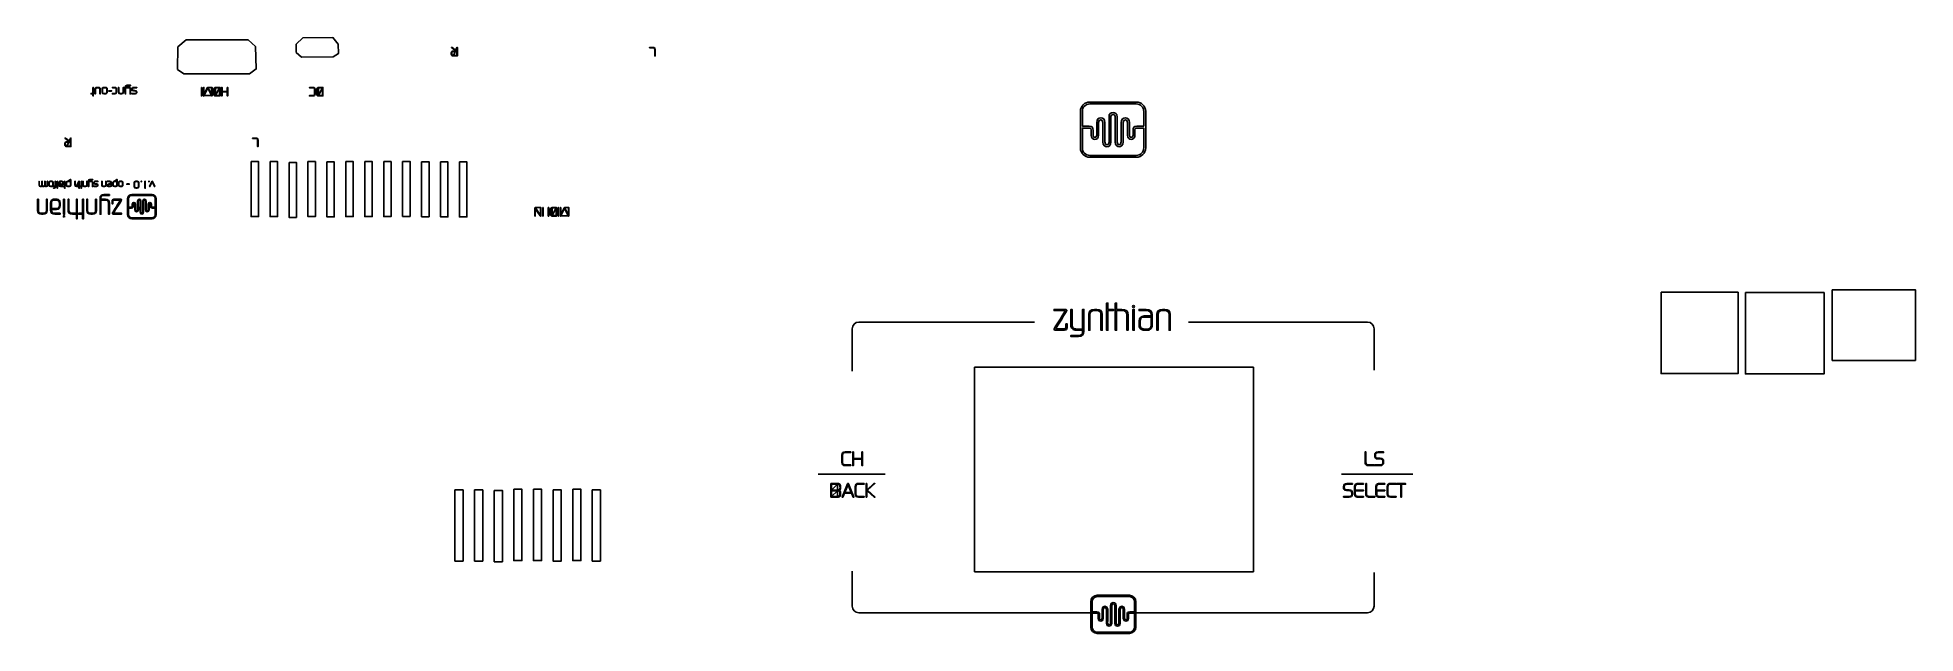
# Model space of a CAD drawing. Extents: x 52 to 1150, y 29 to 378.
import ezdxf

# ---------------------------------------------------------------- set-up
doc = ezdxf.new("R2010")
doc.units = 0
doc.layers.add('Gravar', color=7, linetype='CONTINUOUS')
doc.layers.add('Tallar', color=7, linetype='CONTINUOUS')

msp = doc.modelspace()

# ---------------------------------------------------------------- linework, layer by layer
at = {"layer": 'Gravar', "color": 7}
for points in [[(294.039247, 368.78189), (294.039247, 368.110742)], [(297.26334, 369.882012), (297.249501, 369.895852), (297.159559, 369.965046), (294.502794, 371.97157), (294.073838, 371.97157), (296.903574, 369.847423), (295.146232, 369.847423)], [(294.288288, 368.089975), (294.288288, 368.809556)], [(295.153119, 369.598326), (297.083425, 369.612167)], [(297.35325, 371.971559), (297.35325, 367.238932), (295.256901, 367.238932)], [(295.256933, 366.989857), (297.602355, 366.989857), (297.602355, 371.97157), (297.353282, 371.97157), (297.35325, 371.971559)], [(411.857076, 371.971562), (410.016711, 371.971562), (410.016711, 371.722475), (411.863987, 371.722475)], [(412.548936, 371.90929), (412.548936, 371.909288)], [(413.012491, 370.809162), (413.012491, 366.989849), (413.261556, 366.989849), (413.261556, 370.809162)], [(84.486914, 348.536772), (84.486914, 345.00114), (83.42144, 345.00114), (83.42144, 344.772812), (84.486914, 344.772812), (84.486914, 343.55506), (84.708308, 343.55506), (84.708308, 348.536772), (84.486914, 348.536772), (84.486914, 348.536772)], [(85.704592, 347.526592), (85.704592, 344.772812), (85.932906, 344.772812), (85.932906, 347.547348)], [(87.676409, 348.536772), (86.860008, 348.536772)], [(86.860008, 348.315362), (87.676409, 348.315362)], [(88.354438, 348.426067), (88.354438, 348.426067)], [(88.617343, 347.526592), (88.617343, 344.772812), (88.838744, 344.772812), (88.838744, 347.526592)], [(89.835013, 347.485074), (89.835013, 345.879856)], [(90.063326, 345.810666), (90.063326, 347.568103)], [(91.78607, 348.536769), (90.879727, 348.536769)], [(90.879727, 344.772809), (91.78607, 344.772809)], [(90.893567, 348.315362), (91.77915, 348.315362)], [(91.77915, 345.001138), (90.893567, 345.001138)], [(92.339566, 348.460659), (92.339566, 348.460663)], [(92.664741, 347.547348), (92.664741, 345.810668)], [(92.664741, 347.547346), (92.664741, 347.547348)], [(92.886135, 345.879856), (92.886135, 347.485074)], [(93.63337, 346.640954), (93.63337, 346.391868), (95.411464, 346.391868), (95.411464, 346.640954), (93.63337, 346.640954), (93.63337, 346.640954)], [(97.27946, 348.536772), (95.909562, 348.536772), (95.909562, 348.315362), (97.26562, 348.315362)], [(97.355562, 345.00114), (95.930322, 345.00114), (95.930322, 344.772812), (97.390161, 344.772812)], [(97.881379, 348.439905), (97.881379, 348.439905)], [(98.171963, 347.478158), (98.171963, 345.769154)], [(98.393365, 345.803749), (98.393365, 347.505834)], [(99.611067, 345.706883), (99.611067, 348.536772), (99.389665, 348.536772), (99.389665, 345.720721)], [(101.35457, 345.00114), (100.462059, 345.00114)], [(100.462059, 344.772812), (101.35457, 344.772812)], [(102.219402, 348.536772), (102.219402, 345.706883)], [(102.440796, 345.720721), (102.440796, 348.536772), (102.219402, 348.536772), (102.219402, 348.536772)], [(103.437072, 348.799695), (103.437072, 344.772812), (103.658473, 344.772812), (103.658473, 348.315362), (105.450407, 348.315362)], [(105.450407, 348.536772), (103.658473, 348.536772), (103.658473, 348.820453)], [(104.440284, 349.540034), (106.515873, 349.540034), (106.515873, 349.7822), (104.447195, 349.7822), (104.447195, 349.7822)], [(106.29448, 347.519672), (106.29448, 344.772812), (106.515873, 344.772812), (106.515873, 347.519672)], [(109.124528, 345.00114), (107.311843, 345.00114), (107.311843, 344.772812), (109.131448, 344.772812)], [(107.339514, 347.588863), (107.339514, 347.402049)], [(107.574468, 347.402049), (107.560628, 347.588863)], [(108.183587, 346.502573), (109.083018, 346.502573)], [(109.089657, 346.744739), (108.204066, 346.744739)], [(108.245857, 348.315362), (110.134652, 348.315362), (110.134652, 348.536772), (108.252777, 348.536772)], [(109.089897, 346.744739), (109.089657, 346.744739)], [(109.92709, 345.831426), (109.92709, 345.596178)], [(110.148452, 345.603097), (110.148452, 345.838344)], [(147.937906, 348.536772), (147.937906, 343.55506), (148.186979, 343.55506), (148.186979, 348.536772), (147.937906, 348.536772), (147.937906, 348.536772)], [(151.487286, 348.453746), (151.390425, 348.266932), (149.43244, 344.067072), (149.43244, 348.536774), (149.183375, 348.536774), (149.183375, 343.845662), (149.183375, 343.693443), (149.183375, 343.65193)], [(149.550068, 343.728036), (151.646418, 348.218496), (153.777366, 343.748793)], [(153.901803, 348.536772), (153.901803, 344.060151), (151.874635, 348.322282), (151.812397, 348.432987), (151.791678, 348.48142)], [(154.14406, 343.651923), (154.15126, 343.714197), (154.15126, 343.797226), (154.15126, 348.536771), (153.902195, 348.536771), (153.901803, 348.536772)], [(155.147136, 347.332858), (155.147136, 344.696702)], [(155.396201, 344.696702), (155.396201, 347.339778)], [(156.267952, 343.55506), (158.744835, 343.55506), (158.744835, 348.536772), (156.281792, 348.536772), (156.281792, 348.536772)], [(158.495762, 348.287687), (158.495762, 343.804146), (156.281792, 343.804146)], [(156.288712, 348.28769), (158.495762, 348.28769), (158.495762, 348.287687)], [(163.089777, 348.536772), (163.089777, 346.198135), (159.990216, 346.198135), (159.990216, 348.536772), (159.741143, 348.536772), (159.741143, 343.55506), (159.990216, 343.55506), (159.990216, 345.949049), (163.089777, 345.949049), (163.089777, 343.55506), (163.338842, 343.55506), (163.338842, 348.536772), (163.089777, 348.536772), (163.089777, 348.536772)], [(213.215398, 343.804146), (211.132888, 343.804146), (211.132888, 343.55506), (213.222318, 343.55506)], [(213.132376, 348.536772), (211.14672, 348.536772), (211.14672, 348.287687), (213.132376, 348.287687)], [(214.031799, 348.273849), (214.031799, 348.273849)], [(214.12174, 347.381292), (214.12174, 344.613674)], [(214.370813, 344.627512), (214.370813, 347.39513)], [(215.36713, 347.332858), (215.36713, 344.696702)], [(215.616195, 344.696702), (215.616195, 347.339778)], [(216.487946, 343.55506), (218.964829, 343.55506), (218.964829, 348.536772), (216.501786, 348.536772), (216.501786, 348.536772)], [(218.715756, 348.287687), (218.715756, 343.804146), (216.501786, 343.804146)], [(216.508706, 348.28769), (218.715756, 348.28769), (218.715756, 348.287687)], [(71.327629, 316.833675), (71.31379, 316.847516), (71.223847, 316.916718), (68.567083, 318.923238), (68.138126, 318.923238), (70.967857, 316.79909), (69.210518, 316.79909)], [(71.417567, 318.923254), (71.417567, 314.190625), (69.321214, 314.190625)], [(69.321217, 313.941522), (71.666641, 313.941522), (71.666641, 318.923238), (71.41757, 318.923238), (71.417567, 318.923254)], [(179.666873, 318.923222), (177.826509, 318.923222), (177.826509, 318.674135), (179.673785, 318.674135)], [(180.358734, 318.860948), (180.358734, 318.86098)], [(68.103533, 315.733557), (68.103533, 315.06241)], [(68.352602, 315.041673), (68.352602, 315.761253)], [(69.217437, 316.550019), (71.147742, 316.56386)], [(180.822289, 317.760821), (180.822289, 313.941506), (181.071354, 313.941506), (181.071354, 317.760821)], [(53.186043, 291.379915), (53.186043, 293.624962), (53.004636, 293.624962), (53.004636, 291.464957)], [(53.809632, 290.540859), (54.115758, 290.540859)], [(54.115758, 290.727944), (53.82097, 290.727944)], [(54.881072, 291.470653), (54.881072, 293.624994), (54.693995, 293.624994), (54.693995, 291.470653)], [(55.725751, 290.727944), (55.430964, 290.727944)], [(55.430964, 290.540859), (55.737089, 290.540859)], [(56.394693, 293.624962), (56.394693, 291.379915)], [(56.5761, 291.464957), (56.5761, 293.624962), (56.394693, 293.624962), (56.394693, 293.624962)], [(57.182676, 290.728016), (56.944579, 290.728016), (56.944579, 290.540931), (57.154331, 290.540931)], [(57.999012, 291.41394), (58.004691, 293.62497), (57.817615, 293.62497), (57.817603, 293.624962)], [(57.817603, 293.624962), (57.817603, 291.413932)], [(58.821017, 292.763185), (58.821017, 291.447909)], [(59.008093, 291.391235), (59.008093, 292.831243)], [(60.419672, 293.624922), (59.677034, 293.624922)], [(59.677034, 290.540819), (60.419672, 290.540819)], [(59.688372, 293.443549), (60.414003, 293.443549)], [(60.414003, 290.727928), (59.688372, 290.727928)], [(60.873191, 293.56256), (60.873191, 293.5626)], [(61.139634, 292.814251), (61.139634, 291.391251)], [(61.139634, 292.814235), (61.139634, 292.814251)], [(61.321042, 291.447909), (61.321042, 292.763185)], [(62.3698, 293.624962), (62.3698, 290.727944), (61.52512, 290.727944), (61.52512, 290.540859), (62.3698, 290.540859), (62.3698, 290.348102)], [(61.76322, 289.724452), (61.525122, 289.724452), (61.525122, 289.543039), (61.780227, 289.543039)], [(62.55121, 290.36511), (62.55121, 293.624962), (62.369802, 293.624962), (62.3698, 293.624962)], [(63.628321, 293.624962), (63.628321, 290.727944), (62.755297, 290.727944), (62.755297, 290.540859), (63.628321, 290.540859), (63.628321, 289.543063), (63.80973, 289.543063), (63.80973, 293.624962), (63.628321, 293.624962), (63.628321, 293.624962)], [(64.626066, 292.791594), (64.626066, 291.402619)], [(64.801805, 291.368602), (64.801805, 291.567024), (66.355109, 291.567024)], [(66.366447, 291.748397), (64.807474, 291.748397), (64.807474, 292.836908)], [(65.402718, 293.443517), (66.349439, 293.443517)], [(66.338101, 293.624986), (65.408387, 293.624986)], [(65.555781, 290.540883), (67.154437, 290.540883), (67.154437, 290.727968), (65.465077, 290.727968)], [(66.485495, 293.613649), (66.485495, 293.613625)], [(66.978698, 292.825587), (66.978698, 292.372047)], [(66.978698, 292.825539), (66.978698, 292.825587)], [(67.160105, 292.377735), (67.160105, 292.836956)], [(67.976436, 293.624962), (67.976436, 289.543063), (68.157844, 289.543063), (68.157844, 293.624962), (67.976436, 293.624962), (67.976436, 293.624962)], [(68.974181, 292.751889), (68.974181, 291.362906)], [(69.161258, 291.368578), (69.161258, 292.763225)], [(71.332482, 294.645438), (71.332482, 293.624962), (69.807523, 293.624962)], [(69.807523, 293.443541), (71.332482, 293.443541), (71.332482, 293.443541)], [(70.606851, 290.727944), (69.909565, 290.727944)], [(69.915234, 290.540859), (70.629527, 290.540859)], [(71.51389, 291.368578), (71.51389, 294.645438), (71.332482, 294.645438), (71.332482, 294.645438)], [(71.332482, 293.443541), (71.332482, 291.385587)], [(74.155638, 291.459285), (74.155638, 293.624962), (73.97423, 293.624962), (73.97423, 291.447949)], [(76.332531, 293.624962), (76.332531, 290.727944), (74.886938, 290.727944)], [(74.994649, 290.540859), (76.332531, 290.540859), (76.332531, 289.543063), (76.513938, 289.543063), (76.513938, 293.624962), (76.332531, 293.624962), (76.332531, 293.624962)], [(77.591047, 293.624962), (77.591047, 290.727944), (76.718022, 290.727944), (76.718022, 290.540859), (77.591047, 290.540859), (77.591047, 289.543063), (77.772454, 289.543063), (77.772454, 293.624962), (77.591047, 293.624962), (77.591047, 293.624962)], [(78.770193, 291.306217), (78.770193, 293.624962), (78.588785, 293.624962), (78.588785, 291.317553)], [(80.198777, 290.727944), (79.467479, 290.727944)], [(79.467479, 290.540859), (80.198777, 290.540859)], [(80.907405, 293.624962), (80.907405, 291.306217)], [(81.088808, 291.317553), (81.088808, 293.624962), (80.907405, 293.624962), (80.907405, 293.624962)], [(81.905145, 293.8404), (81.905145, 290.540859), (82.086556, 290.540859), (82.086556, 293.443541), (83.554819, 293.443541)], [(83.554819, 293.624962), (82.086556, 293.624962), (82.086556, 293.8574)], [(82.727146, 294.447009), (84.42785, 294.447009), (84.42785, 294.645438), (82.732818, 294.645438), (82.732818, 294.645438)], [(84.246439, 292.79157), (84.246439, 290.540859), (84.42785, 290.540859), (84.42785, 292.79157)], [(86.564974, 290.727944), (85.079696, 290.727944), (85.079696, 290.540859), (86.570638, 290.540859)], [(85.102375, 292.848268), (85.102375, 292.695192)], [(85.295202, 292.695192), (85.283842, 292.848268)], [(85.793988, 291.958187), (86.530959, 291.958187)], [(86.536711, 292.156608), (85.811084, 292.156608)], [(85.845003, 293.443541), (87.392639, 293.443541), (87.392639, 293.624962), (85.850674, 293.624962)], [(86.536655, 292.156608), (86.536711, 292.156608)], [(87.222572, 291.40826), (87.222572, 291.215502)], [(87.404015, 291.221174), (87.404015, 291.413932)], [(89.881417, 291.306217), (89.881417, 293.624962), (89.700007, 293.624962), (89.700007, 291.317553)], [(91.310001, 290.727944), (90.578702, 290.727944)], [(90.578702, 290.540859), (91.310001, 290.540859)], [(92.01863, 293.624962), (92.01863, 291.306217)], [(92.200032, 291.317553), (92.200032, 293.624962), (92.01863, 293.624962), (92.01863, 293.624962)], [(94.43929, 293.624962), (92.851974, 293.624962), (92.851974, 293.443541), (94.48464, 293.443541)], [(95.198932, 292.723544), (95.210292, 292.587477), (92.85199, 291.555664), (92.85199, 291.470621)], [(93.044737, 291.436612), (95.210292, 292.383383), (95.210276, 292.383383)], [(93.702334, 290.540859), (94.450641, 290.535259)], [(94.405275, 290.727944), (93.781684, 290.727944)], [(94.439306, 293.624962), (94.43929, 293.624962)], [(95.210276, 292.383383), (95.210276, 291.379915)], [(95.391695, 291.43094), (95.391695, 292.746217)], [(96.208016, 292.751889), (96.208016, 291.362906)], [(96.395091, 291.368578), (96.395091, 292.763225)], [(98.56631, 294.645438), (98.56631, 293.624962), (97.041353, 293.624962)], [(97.041353, 293.443541), (98.56631, 293.443541), (98.56631, 293.443541)], [(97.840682, 290.727944), (97.143398, 290.727944)], [(97.149062, 290.540859), (97.863362, 290.540859)], [(98.747721, 291.368578), (98.747721, 294.645438), (98.56631, 294.645438), (98.56631, 294.645438)], [(98.56631, 293.443541), (98.56631, 291.385587)], [(99.564058, 292.763185), (99.564058, 291.447909)], [(99.751133, 291.391235), (99.751133, 292.831243)], [(101.162717, 293.624922), (100.420074, 293.624922)], [(100.420074, 290.540819), (101.162717, 290.540819)], [(100.43141, 293.443549), (101.157046, 293.443549)], [(101.157046, 290.727928), (100.43141, 290.727928)], [(101.616233, 293.56256), (101.616233, 293.5626)], [(101.882673, 292.814251), (101.882673, 291.391251)], [(101.882673, 292.814235), (101.882673, 292.814251)], [(102.064084, 291.447909), (102.064084, 292.763185)], [(104.320341, 292.071574), (104.320341, 291.867472), (105.777276, 291.867472), (105.777276, 292.071574), (104.320341, 292.071574), (104.320341, 292.071574)], [(108.538071, 292.644174), (108.538071, 290.540859)], [(108.742153, 290.557868), (108.742153, 292.627166)], [(109.586833, 293.420868), (110.33514, 293.420868)], [(110.33514, 289.747157), (109.586833, 289.747157)], [(110.329468, 293.624962), (109.598169, 293.624962)], [(109.598169, 289.543063), (110.329468, 289.543063)], [(110.329468, 293.624962), (110.329468, 293.624962)], [(111.185484, 292.627166), (111.185484, 290.557868)], [(111.185484, 292.627166), (111.185484, 292.627166)], [(111.389567, 290.540859), (111.389567, 292.644174)], [(112.925804, 293.607905), (112.925876, 293.607953)], [(114.932691, 293.624962), (114.932691, 289.543063), (115.136774, 289.543063), (115.136774, 293.624962), (114.932691, 293.624962), (114.932691, 293.624962)], [(117.432653, 293.607905), (117.432717, 293.607953)], [(119.048352, 293.511574), (117.653783, 290.540859), (117.863537, 290.540859), (119.184412, 293.375515), (120.505287, 290.540859), (120.715041, 290.540859), (119.326136, 293.511574), (119.32616, 293.511574)], [(52.150196, 276.477599), (52.150196, 283.149039), (52.65592, 283.149039), (52.65592, 283.149039)], [(52.65592, 283.149039), (52.65592, 276.460999)], [(54.54311, 274.892975), (55.419829, 274.892975)], [(57.323617, 276.460999), (57.323617, 283.149039), (57.796146, 283.149039), (57.796146, 276.477599)], [(67.916779, 283.149039), (67.916779, 282.659887), (67.916779, 274.370623), (67.391529, 274.370623), (67.391529, 274.892975), (67.391529, 283.149039), (67.916779, 283.149039), (67.916779, 283.149039)], [(69.962228, 276.831039), (69.962228, 283.149039), (70.48455, 283.149039), (70.48455, 283.149039)], [(70.48455, 283.149039), (70.48455, 276.848615)], [(72.439105, 274.892975), (74.856427, 274.892975), (74.856427, 283.149039), (75.398274, 283.149039), (75.398274, 279.477943), (75.398274, 271.707119), (74.856427, 271.707119), (74.856427, 274.370623), (72.70954, 274.370623)], [(78.504279, 274.892975), (78.504279, 283.149039), (79.046126, 283.149039), (79.046126, 279.477943), (79.046126, 271.707127), (78.504279, 271.707127), (78.504279, 274.370623), (76.162132, 274.370623), (76.162132, 274.892975), (78.504279, 274.892975), (78.504279, 274.892975)], [(80.925992, 276.477599), (80.925992, 283.149039), (81.43172, 283.149039), (81.43172, 283.149039)], [(81.43172, 283.149039), (81.43172, 276.460999)], [(83.318912, 274.892975), (84.195632, 274.892975)], [(86.100392, 276.460999), (86.100392, 283.149039), (86.571944, 283.149039), (86.571944, 276.477599)], [(342.91235, 277.934802), (342.91235, 273.257527), (343.161423, 273.257527), (343.161423, 277.831015), (346.081101, 273.4305)], [(346.233569, 278.239299), (346.233569, 273.651978), (343.29314, 278.080166), (343.25858, 278.128568), (343.189382, 278.218514)], [(346.482346, 273.361338), (346.482346, 273.382059), (346.482346, 273.534279), (346.482346, 278.239227), (346.233273, 278.239227), (346.233569, 278.239299)], [(347.47895, 278.239299), (347.47895, 273.257591), (347.728015, 273.257591), (347.728015, 278.239299), (347.47895, 278.239299), (347.47895, 278.239299)], [(350.730659, 278.239299), (350.730659, 273.257591), (350.979732, 273.257591), (350.979732, 278.239299), (350.730659, 278.239299), (350.730659, 278.239299)], [(351.976048, 277.035385), (351.976048, 274.399231)], [(352.225113, 274.399231), (352.225113, 277.042305)], [(353.096865, 273.257591), (355.573748, 273.257591), (355.573748, 278.239299), (353.110705, 278.239299), (353.110705, 278.239299)], [(355.324675, 277.99022), (355.324675, 273.506678), (353.110705, 273.506678)], [(353.117624, 277.99018), (355.324675, 277.99018), (355.324675, 277.99022)], [(356.57, 278.239299), (356.57, 273.257591), (356.819073, 273.257591), (356.819073, 278.239299), (356.57, 278.239299), (356.57, 278.239299)], [(360.11938, 278.156216), (360.022519, 277.969403), (358.064542, 273.769542), (358.064542, 278.239243), (357.815469, 278.239243), (357.815469, 273.548135), (357.815469, 273.395915), (357.815469, 273.354394)], [(358.182163, 273.430516), (360.27852, 277.920978), (362.409468, 273.451277)], [(362.533897, 278.239299), (362.533897, 273.762677), (360.50673, 278.024813), (360.444491, 278.13552), (360.423772, 278.183921)], [(362.776162, 273.35445), (362.783362, 273.416692), (362.783362, 273.499718), (362.783362, 278.239259), (362.534289, 278.239259), (362.533897, 278.239299)], [(55.419829, 274.370623), (54.54311, 274.370623)], [(84.195632, 274.370623), (83.318912, 274.370623)], [(677.947664, 217.925207), (677.947664, 206.496967), (677.197904, 206.496967), (677.197904, 211.578887), (677.197904, 222.334407), (677.947664, 222.334407), (677.947664, 218.647687), (681.189984, 218.647687), (681.189984, 217.925207), (677.947664, 217.925207), (677.947664, 217.925207)], [(686.342144, 217.925527), (682.997344, 217.925527), (682.997344, 206.497207), (682.247584, 206.497207), (682.247584, 211.579207), (682.247584, 222.334727), (682.997344, 222.334727), (682.997344, 218.648007), (685.969184, 218.648007)], [(667.433344, 215.755047), (667.433344, 206.497207), (666.780224, 206.497207), (666.780224, 215.731607)], [(670.069344, 218.648007), (671.282944, 218.648007)], [(671.282944, 217.925527), (670.069344, 217.925527)], [(673.895504, 206.497207), (673.895504, 215.755047)], [(674.595504, 215.731607), (674.595504, 206.497207), (673.895504, 206.497207), (673.895504, 206.497207)], [(689.770944, 215.242487), (689.770944, 206.497287), (689.048464, 206.497287), (689.048464, 206.497207)], [(689.048464, 206.497207), (689.048464, 215.218087)], [(692.602784, 206.497207), (692.602784, 207.174807), (692.602784, 218.648007), (693.330144, 218.648007), (693.330144, 217.925527), (693.330144, 206.497207), (692.602784, 206.497207), (692.602784, 206.497207)], [(707.265424, 215.755047), (707.265424, 206.497207), (706.612304, 206.497207), (706.612304, 215.731607)], [(709.901504, 218.648007), (711.114064, 218.648007)], [(711.114064, 217.925527), (709.901504, 217.925527)], [(713.726624, 206.497207), (713.726624, 215.755047)], [(714.426624, 215.731607), (714.426624, 206.497207), (713.726624, 206.497207), (713.726624, 206.497207)], [(522.40186, 133.54984), (522.40186, 129.121636)], [(522.800377, 129.143772), (522.800377, 133.571976)], [(524.250529, 134.867229), (527.582571, 134.867229), (527.582571, 135.265768), (524.239465, 135.265768)], [(529.176615, 127.295001), (529.176615, 131.036833), (534.135924, 131.036833), (534.135924, 127.295001), (534.534441, 127.295001), (534.534441, 135.265768), (534.135924, 135.265768), (534.135924, 131.435372), (529.176615, 131.435372), (529.176615, 135.265768), (528.778098, 135.265768), (528.778098, 127.295001), (529.176615, 127.295001), (529.176615, 127.295001)], [(828.749914, 129.154845), (828.749914, 135.265768), (828.351366, 135.265768), (828.351366, 129.154845)], [(833.941769, 133.450237), (833.941769, 132.786002)], [(833.975368, 132.431752), (833.974968, 132.43172)], [(834.340238, 132.852428), (834.340238, 133.461309)], [(835.890034, 134.867261), (839.155623, 134.867261), (839.155623, 135.2658), (835.901074, 135.2658)], [(522.944285, 127.715676), (522.944285, 127.715676)], [(524.383373, 127.295001), (527.560428, 127.295001), (527.560428, 127.69354), (524.383373, 127.69354)], [(829.491574, 127.394635), (829.491574, 127.394635)], [(830.598583, 127.295001), (833.54314, 127.295001), (833.54314, 127.69354), (830.587543, 127.69354)], [(837.196318, 127.693572), (833.952809, 127.693572), (833.952809, 127.295033), (837.196318, 127.295033)], [(837.207358, 131.557176), (835.978592, 131.557176)], [(835.989632, 131.1365), (837.207358, 131.1365)], [(838.734995, 129.77483), (838.734995, 128.988824)], [(839.133544, 129.022033), (839.133544, 129.819111)], [(519.822541, 116.766898), (515.981288, 116.766898), (515.981288, 108.796123), (519.933241, 108.796123), (519.933241, 108.796139)], [(516.379805, 109.194678), (516.379805, 112.537971), (519.900026, 112.537971)], [(516.401964, 112.93651), (516.401964, 116.368375), (519.844708, 116.368375)], [(519.877963, 112.93651), (516.402012, 112.93651), (516.401964, 112.93651)], [(521.294803, 111.220582), (521.294803, 110.655991)], [(521.294859, 114.973488), (521.317019, 114.287116)], [(521.693352, 114.298173), (521.693352, 114.973472)], [(521.693352, 110.689184), (521.693352, 111.242711)], [(525.612098, 116.578716), (522.490394, 108.796147), (522.977468, 108.796147), (522.977476, 108.796139)], [(522.977476, 108.796139), (523.885203, 111.143092), (528.025343, 111.143092), (528.933077, 108.796139), (529.420152, 108.796139), (526.298439, 116.578708)], [(524.062326, 111.552696), (525.955273, 116.456937), (527.848228, 111.552696), (524.062326, 111.552696), (524.062326, 111.552696)], [(530.21717, 115.050978), (530.21717, 110.622774)], [(530.615686, 110.644918), (530.615686, 115.073122)], [(532.065838, 116.368375), (535.39788, 116.368375), (535.39788, 116.766914), (532.054774, 116.766914)], [(536.991972, 108.796139), (536.991972, 116.766914), (536.593455, 116.766914), (536.593455, 108.796139), (536.991972, 108.796139), (536.991972, 108.796139)], [(537.191262, 112.549044), (537.412656, 112.349774), (541.220701, 108.796139), (541.818477, 108.796139), (537.479078, 112.836876), (541.696704, 116.766914), (541.087865, 116.766914), (537.423728, 113.323977), (537.202334, 113.113643), (537.202302, 113.113643)], [(815.6874, 114.951375), (815.6874, 114.287148)], [(815.720999, 113.93289), (815.720599, 113.932858)], [(816.085949, 114.353574), (816.085949, 114.962447)], [(817.635746, 116.368407), (820.901334, 116.368407), (820.901334, 116.766946), (817.646785, 116.766946)], [(818.952989, 113.058322), (817.724303, 113.058322)], [(817.735343, 112.637638), (818.952989, 112.637638)], [(820.480706, 111.275968), (820.480706, 110.489962)], [(820.879175, 110.523171), (820.879175, 111.320249)], [(822.174498, 114.951391), (822.174498, 110.545332)], [(822.572967, 110.600653), (822.572967, 112.537987), (827.310835, 112.537987), (827.322034, 112.936526), (822.561928, 112.936526), (822.561928, 114.951359)], [(824.012127, 116.368407), (827.333074, 116.368407), (827.333074, 116.766946), (824.045326, 116.766946)], [(829.170623, 110.655991), (829.170623, 116.766914), (828.772074, 116.766914), (828.772074, 110.655991)], [(834.683508, 114.951391), (834.683508, 110.545332)], [(835.081977, 110.600653), (835.081977, 112.537987), (839.819844, 112.537987), (839.831044, 112.936526), (835.070937, 112.936526), (835.070937, 114.951359)], [(836.521137, 116.368407), (839.842084, 116.368407), (839.842084, 116.766946), (836.554336, 116.766946)], [(841.281083, 115.050978), (841.281083, 110.622774)], [(841.679632, 110.644918), (841.679632, 115.073122)], [(843.129752, 116.368375), (846.461818, 116.368375), (846.461818, 116.766914), (843.118712, 116.766914)], [(849.207102, 116.368375), (849.207102, 108.796139), (849.60557, 108.796139), (849.60557, 116.368375), (851.963504, 116.368375), (851.963504, 116.766914), (846.860287, 116.766914), (846.860287, 116.368375), (849.207102, 116.368375), (849.207102, 116.368375)], [(519.833612, 109.194678), (516.379805, 109.194678), (516.379805, 109.194678)], [(530.759594, 109.216822), (530.759594, 109.216822)], [(532.198682, 108.796139), (535.375737, 108.796139), (535.375737, 109.194678), (532.198682, 109.194678)], [(818.941949, 109.19471), (815.69844, 109.19471), (815.69844, 108.796171), (818.941949, 108.796171)], [(823.613578, 108.829403), (823.613498, 108.829355)], [(823.967728, 108.796155), (827.310835, 108.796155), (827.310835, 109.194694), (824.012047, 109.194694)], [(829.912282, 108.895773), (829.912282, 108.895773)], [(831.019291, 108.796139), (833.963848, 108.796139), (833.963848, 109.194678), (831.008171, 109.194678)], [(836.122588, 108.829403), (836.122508, 108.829355)], [(836.476738, 108.796155), (839.819844, 108.796155), (839.819844, 109.194694), (836.521057, 109.194694)], [(841.823548, 109.216822), (841.823548, 109.216822)], [(843.262628, 108.796139), (846.439659, 108.796139), (846.439659, 109.194678), (843.262628, 109.194678)]]:
    msp.add_lwpolyline(points, close=True, dxfattribs=at)
for points in [[(661.901624, 334.584176), (661.901624, 313.114383)], [(667.030424, 325.89541), (663.001944, 325.89541), (663.001944, 334.468352)], [(694.612264, 340.000013), (667.317144, 340.000013)], [(667.431544, 338.899604), (694.497864, 338.899604)], [(678.590424, 331.349407), (678.590424, 316.586535)], [(679.730184, 316.559647), (679.730184, 331.458127)], [(682.199224, 331.458127), (682.199224, 316.559647)], [(683.339224, 316.586535), (683.339224, 331.349407)], [(698.927464, 334.468352), (698.927464, 325.89541), (694.898984, 325.89541)], [(700.027784, 313.114383), (700.027784, 334.584176)], [(663.001944, 313.228807), (663.001944, 324.755449), (667.383544, 324.755449)], [(668.143464, 323.724264), (668.143464, 320.60247)], [(669.283384, 320.57563), (669.283384, 323.316032)], [(671.399304, 327.957771), (671.399304, 320.57563)], [(672.512344, 320.63071), (672.512344, 327.929499)], [(675.063304, 327.929499), (675.063304, 316.559647)], [(686.866104, 316.559647), (686.866104, 327.929499)], [(689.417144, 327.929499), (689.417144, 320.63071)], [(690.530184, 320.57563), (690.530184, 327.957771)], [(692.646104, 323.316032), (692.646104, 320.57563)], [(693.785944, 320.60247), (693.785944, 323.724264)], [(694.545864, 324.755449), (698.927464, 324.755449), (698.927464, 313.228807)], [(667.317144, 307.698551), (694.612264, 307.698551)], [(694.497864, 308.798951), (667.431544, 308.798951)], [(90.876456, 285.879127), (94.141208, 285.879127), (94.141208, 285.356775), (90.859856, 285.356775)], [(119.11088, 285.849839), (107.181456, 285.849839)], [(59.780577, 276.696991), (59.780577, 280.907039)], [(60.286301, 281.025119), (60.286301, 277.623495), (60.286301, 277.623551)], [(60.286301, 277.623551), (63.23766, 277.623551)], [(63.20349, 277.151975), (60.286301, 277.151975), (60.286301, 276.612047)], [(63.185916, 282.659543), (61.870838, 282.659543)], [(61.887435, 283.148751), (63.152722, 283.148751)], [(62.022165, 274.892687), (65.361115, 274.892687), (65.361115, 274.370335), (62.2926, 274.370335)], [(64.888586, 279.292127), (64.888586, 280.991967)], [(65.361115, 281.025175), (65.361115, 279.308743)], [(91.815656, 282.660079), (89.173784, 282.660079), (89.173784, 274.370815), (88.668064, 274.370815), (88.668064, 275.466287), (88.668064, 283.722359)], [(89.173784, 283.789727), (89.173784, 283.149239), (91.815656, 283.149239)], [(94.141208, 280.907519), (94.141208, 274.370815), (93.669656, 274.370815), (93.669656, 280.907519)], [(95.709832, 281.970711), (95.709832, 281.739319), (95.709832, 280.485671), (96.244848, 280.485671), (96.244848, 281.678783), (96.244848, 281.884791), (96.257568, 282.068351)], [(96.346416, 274.387319), (101.272832, 274.387319), (101.272832, 274.887215), (96.451856, 274.887215)], [(100.685064, 283.151087), (97.09716, 283.151087)], [(97.182128, 282.652175), (100.66264, 282.652175)], [(104.814904, 283.483151), (104.814904, 274.099391)], [(107.211736, 278.395359), (105.296232, 278.395359), (105.296232, 283.432383)], [(105.296232, 274.150167), (105.296232, 277.897415), (107.05748, 277.897415)], [(107.23224, 285.368495), (119.060128, 285.368495)], [(107.54368, 280.209431), (107.54368, 278.846439)], [(108.041592, 279.024135), (108.041592, 280.222119)], [(108.966152, 280.222119), (108.966152, 276.996239)], [(109.452352, 277.007919), (109.452352, 280.197671)], [(110.567288, 281.976591), (110.567288, 277.007919)], [(112.108856, 281.964879), (112.108856, 275.513119)], [(112.606776, 275.466255), (112.606776, 281.976591)], [(113.685592, 281.976591), (113.685592, 275.466255)], [(114.184472, 275.513119), (114.184472, 281.964879)], [(115.726064, 277.007919), (115.726064, 281.976591)], [(116.840024, 280.197671), (116.840024, 277.007919)], [(117.3262, 276.996239), (117.3262, 280.222119)], [(118.251736, 280.222119), (118.251736, 279.024135)], [(118.749664, 278.846439), (118.749664, 280.209431)], [(120.996136, 283.432383), (120.996136, 278.395359), (119.081608, 278.395359)], [(119.235848, 277.897415), (120.99612, 277.897415), (120.99612, 274.150167)], [(121.47744, 274.099391), (121.47744, 283.483151)], [(107.181456, 271.732703), (119.11088, 271.732703)], [(119.060128, 272.214047), (107.23224, 272.214047)], [(653.251424, 218.624807), (646.430944, 218.624807), (646.430944, 217.933607), (653.104944, 217.933607)], [(654.132144, 208.129047), (654.132144, 208.449287), (654.132144, 210.184247), (653.391184, 210.184247), (653.391184, 208.533287), (653.391184, 208.247207), (653.374384, 207.993287)], [(656.303024, 209.599687), (656.303024, 218.647607), (656.957104, 218.647607), (656.957104, 209.599687)], [(659.522864, 207.174407), (663.179104, 207.174407), (663.179104, 218.647607), (663.878144, 218.647607), (663.878144, 217.132327), (663.878144, 205.704087)], [(700.761984, 217.925367), (696.140144, 217.925367), (696.140144, 218.647847), (700.387984, 218.647847)], [(696.140144, 209.437847), (696.140144, 211.812407)], [(696.793264, 211.835127), (696.793264, 209.483127)], [(703.164624, 214.145527), (699.079744, 214.145527)], [(699.126624, 214.799047), (703.164624, 214.799047), (703.164624, 215.544967)], [(703.164624, 209.437447), (703.164624, 214.145447), (703.164624, 214.145527)], [(703.864624, 215.428807), (703.864624, 209.599927)], [(647.245344, 206.494407), (652.211824, 206.494407)], [(652.094464, 207.184887), (647.276464, 207.184887)], [(660.822304, 202.718327), (656.303024, 202.718327), (656.303024, 203.441847), (660.845744, 203.441847)], [(663.179104, 205.611287), (663.179104, 206.496887), (659.522864, 206.496887)], [(699.150064, 207.174247), (700.970864, 207.174247)], [(700.948384, 206.496727), (699.196944, 206.496727)], [(667.934384, 47.596247), (667.934384, 32.756647)], [(671.479344, 41.590727), (668.694864, 41.590727), (668.694864, 47.516247)], [(690.543584, 51.339607), (671.677504, 51.339607)], [(671.756544, 50.579047), (690.464464, 50.579047)], [(679.469664, 45.360567), (679.469664, 35.156647)], [(680.257264, 35.137687), (680.257264, 45.435287)], [(681.963824, 45.435287), (681.963824, 35.137687)], [(682.751984, 35.156647), (682.751984, 45.360567)], [(693.526144, 47.516247), (693.526144, 41.590727), (690.741744, 41.590727)], [(694.286704, 32.756647), (694.286704, 47.596247)], [(668.694864, 32.835767), (668.694864, 40.802807), (671.723344, 40.802807)], [(672.248624, 40.090087), (672.248624, 37.932327)], [(673.036544, 37.913767), (673.036544, 39.807847)], [(674.499024, 43.016167), (674.499024, 37.913767)], [(675.268304, 37.951527), (675.268304, 42.996327)], [(677.031504, 42.996327), (677.031504, 35.137687)], [(685.189504, 35.137687), (685.189504, 42.996327)], [(686.952704, 42.996327), (686.952704, 37.951527)], [(687.722064, 37.913767), (687.722064, 43.016167)], [(689.184544, 39.807847), (689.184544, 37.913767)], [(689.972384, 37.932327), (689.972384, 40.090087)], [(690.497664, 40.802807), (693.526144, 40.802807), (693.526144, 32.835767)], [(671.677504, 29.013287), (690.543584, 29.013287)], [(690.464464, 29.773847), (671.756544, 29.773847)]]:
    msp.add_lwpolyline(points, dxfattribs=at)
at = {"layer": 'Gravar', "color": 6}
for points in [[(634.998144, 211.216247), (532.344904, 211.216247)], [(829.70304, 211.216247), (725.159664, 211.216247)], [(528.462152, 207.219047), (528.462152, 182.510407)], [(833.58576, 182.999607), (833.58576, 207.333287)], [(508.49748, 122.191447), (547.674504, 122.191447)], [(814.43312, 122.191447), (856.29304, 122.191447)], [(528.46264, 65.511047), (528.46264, 44.930407)], [(833.58624, 45.045367), (833.58624, 64.697447)], [(532.345392, 41.162647), (667.934144, 41.162647)], [(694.286544, 41.162407), (829.70344, 41.162407)]]:
    msp.add_lwpolyline(points, dxfattribs=at)
at = {"layer": 'Gravar', "color": 7}
for points in [[(295.146232, 369.847423), (294.475122, 369.847423), (294.039247, 369.439199), (294.039247, 368.78189)], [(294.039247, 368.110742), (294.039247, 367.398081), (294.468203, 366.989857), (295.256933, 366.989857)], [(294.288288, 368.809556), (294.288288, 368.844148), (294.295487, 368.885662), (294.302127, 368.92718)], [(295.256901, 367.238932), (294.620382, 367.238932), (294.288288, 367.557208), (294.288288, 368.089975)], [(294.302127, 368.92718), (294.371325, 369.369998), (294.627302, 369.598326), (295.153119, 369.598326)], [(297.083425, 369.612167), (297.263308, 369.612167), (297.34633, 369.688273), (297.297899, 369.819738)], [(297.297899, 369.819738), (297.2907, 369.847419), (297.27718, 369.868172), (297.26334, 369.882012)], [(412.548936, 371.909288), (412.389813, 371.964641), (412.306783, 371.971562), (411.857076, 371.971562)], [(411.863987, 371.722475), (412.708068, 371.722475), (413.012491, 371.452633), (413.012491, 370.809162)], [(413.261556, 370.809162), (413.261556, 371.418038), (413.060922, 371.736313), (412.548936, 371.90929)], [(86.188899, 348.426067), (85.863716, 348.246172), (85.704592, 347.962491), (85.704592, 347.526592)], [(85.932906, 347.547348), (85.932906, 348.059358), (86.230409, 348.315362), (86.860008, 348.315362)], [(86.860008, 348.536772), (86.479483, 348.536772), (86.341102, 348.509099), (86.188899, 348.426067)], [(88.354438, 348.426067), (88.202226, 348.509096), (88.056934, 348.536772), (87.676409, 348.536772)], [(87.676409, 348.315362), (88.312927, 348.315362), (88.617343, 348.059358), (88.617343, 347.526592)], [(88.838744, 347.526592), (88.838744, 347.962491), (88.679613, 348.246172), (88.354438, 348.426067)], [(90.167107, 348.343035), (89.924954, 348.142383), (89.835013, 347.934812), (89.835013, 347.485074)], [(89.835013, 345.879856), (89.835013, 345.118761), (90.174027, 344.772809), (90.879727, 344.772809)], [(90.063326, 347.568103), (90.063326, 347.927893), (90.174027, 348.128546), (90.450771, 348.253089)], [(90.305479, 345.160276), (90.125596, 345.312494), (90.063326, 345.471632), (90.063326, 345.810666)], [(90.879727, 348.536769), (90.506122, 348.536769), (90.36775, 348.495256), (90.167107, 348.343035)], [(90.893567, 345.001138), (90.561472, 345.001138), (90.457691, 345.02881), (90.305479, 345.160276)], [(90.450771, 348.253089), (90.554552, 348.301522), (90.630654, 348.315362), (90.893567, 348.315362)], [(91.77915, 348.315362), (92.062814, 348.315362), (92.138924, 348.301522), (92.249625, 348.253089)], [(92.249625, 345.063411), (92.138924, 345.008058), (92.062814, 345.001138), (91.77915, 345.001138)], [(92.339566, 348.460663), (92.201194, 348.522936), (92.104333, 348.536769), (91.78607, 348.536769)], [(91.78607, 344.772809), (92.187355, 344.772809), (92.332647, 344.814322), (92.540201, 344.987299)], [(92.249625, 348.253089), (92.547121, 348.121627), (92.664741, 347.927893), (92.664741, 347.547346)], [(92.664741, 345.810668), (92.664741, 345.409364), (92.547121, 345.201792), (92.249625, 345.063411)], [(92.886135, 347.485074), (92.886135, 348.004003), (92.733923, 348.280764), (92.339566, 348.460659)], [(92.540201, 344.987299), (92.803113, 345.19487), (92.886135, 345.402442), (92.886135, 345.879856)], [(97.26562, 348.315362), (97.611555, 348.315362), (97.743007, 348.273849), (97.902139, 348.142386)], [(97.881379, 348.439905), (97.736087, 348.509099), (97.597715, 348.536772), (97.27946, 348.536772)], [(97.860628, 345.104926), (97.749927, 345.035732), (97.618475, 345.00114), (97.355562, 345.00114)], [(97.390161, 344.772812), (98.068182, 344.772812), (98.393365, 345.111845), (98.393365, 345.803749)], [(98.171963, 345.769154), (98.171963, 345.409364), (98.102765, 345.257145), (97.860628, 345.104926)], [(98.393365, 347.505834), (98.393365, 347.976329), (98.234233, 348.26001), (97.881379, 348.439905)], [(97.902139, 348.142386), (98.082022, 347.990168), (98.171963, 347.796434), (98.171963, 347.478158)], [(99.389665, 345.720721), (99.389665, 345.077249), (99.714848, 344.772812), (100.462059, 344.772812)], [(100.462059, 345.00114), (99.894731, 345.00114), (99.611067, 345.243307), (99.611067, 345.706883)], [(101.35457, 344.772812), (102.087941, 344.772812), (102.440796, 345.098007), (102.440796, 345.720721)], [(102.219402, 345.706883), (102.219402, 345.243307), (101.93573, 345.00114), (101.35457, 345.00114)], [(104.447195, 349.7822), (103.803765, 349.7822), (103.437072, 349.415491), (103.437072, 348.799695)], [(103.658473, 348.820453), (103.658473, 349.069538), (103.706872, 349.201), (103.859116, 349.353219)], [(103.859116, 349.353219), (104.01132, 349.498519), (104.122021, 349.540034), (104.440284, 349.540034)], [(106.204538, 348.301525), (106.003896, 348.474501), (105.824013, 348.536772), (105.450407, 348.536772)], [(105.450407, 348.315362), (105.734071, 348.315362), (105.893195, 348.260009), (106.045407, 348.128548)], [(106.045407, 348.128548), (106.211458, 347.983248), (106.29448, 347.796434), (106.29448, 347.519672)], [(106.515873, 347.519672), (106.515873, 347.872544), (106.419012, 348.107791), (106.204538, 348.301525)], [(107.436376, 348.11471), (107.367178, 347.990168), (107.339514, 347.851786), (107.339514, 347.588863)], [(107.339514, 347.402049), (107.339514, 346.81393), (107.637018, 346.502573), (108.183587, 346.502573)], [(108.252777, 348.536772), (107.809981, 348.536772), (107.602427, 348.426067), (107.436376, 348.11471)], [(107.560628, 347.588863), (107.560628, 347.637296), (107.560628, 347.68573), (107.567828, 347.734163)], [(107.567828, 347.734163), (107.602467, 348.135467), (107.816901, 348.315362), (108.245857, 348.315362)], [(108.204066, 346.744739), (107.761271, 346.744739), (107.595227, 346.924635), (107.574468, 347.402049)], [(109.083018, 346.502573), (109.691857, 346.502573), (109.92709, 346.295001), (109.92709, 345.831426)], [(110.148452, 345.838344), (110.148452, 346.447221), (109.823269, 346.744739), (109.089897, 346.744739)], [(109.678017, 345.118764), (109.539645, 345.014978), (109.463543, 345.00114), (109.124528, 345.00114)], [(109.131448, 344.772812), (109.719536, 344.772812), (110.01012, 344.973464), (110.127732, 345.416283)], [(109.92709, 345.596178), (109.92709, 345.409364), (109.837148, 345.236387), (109.678017, 345.118764)], [(110.127732, 345.416283), (110.141572, 345.478557), (110.148452, 345.540826), (110.148452, 345.603097)], [(149.183375, 343.65193), (149.190575, 343.534307), (149.280236, 343.472036), (149.363258, 343.50663)], [(149.363258, 343.50663), (149.411656, 343.527391), (149.446279, 343.555064), (149.50855, 343.65885)], [(149.50855, 343.65885), (149.522389, 343.67961), (149.536229, 343.707283), (149.550068, 343.728036)], [(151.563364, 348.543694), (151.535685, 348.522933), (151.508006, 348.48834), (151.487286, 348.453746)], [(151.791678, 348.48142), (151.736319, 348.578286), (151.632554, 348.599043), (151.563364, 348.543694)], [(153.777366, 343.748793), (153.825765, 343.645008), (153.846564, 343.603493), (153.874227, 343.568898)], [(153.874227, 343.568898), (153.936466, 343.47895), (154.047199, 343.47895), (154.102541, 343.548138)], [(154.102541, 343.548138), (154.13022, 343.582731), (154.14406, 343.617324), (154.14406, 343.651923)], [(155.396201, 348.142386), (155.223238, 347.927896), (155.147136, 347.706486), (155.147136, 347.332858)], [(155.147136, 344.696702), (155.147136, 344.392265), (155.188655, 344.226207), (155.292428, 344.073989)], [(155.292428, 344.073989), (155.562252, 343.686522), (155.818245, 343.55506), (156.267952, 343.55506)], [(156.281792, 348.536772), (155.915106, 348.536772), (155.610683, 348.398391), (155.396201, 348.142386)], [(155.396201, 347.339778), (155.396201, 347.402051), (155.396201, 347.46432), (155.41004, 347.526592)], [(155.506902, 344.233127), (155.430824, 344.357669), (155.396201, 344.489131), (155.396201, 344.696702)], [(155.41004, 347.526592), (155.472279, 347.948653), (155.700624, 348.19082), (156.101909, 348.266929)], [(156.281792, 343.804146), (155.922026, 343.804146), (155.707544, 343.91485), (155.506902, 344.233127)], [(156.101909, 348.266929), (156.164147, 348.28077), (156.226442, 348.28769), (156.288712, 348.28769)], [(214.031799, 348.273849), (213.782734, 348.495258), (213.637442, 348.536772), (213.132376, 348.536772)], [(213.132376, 348.287687), (213.4368, 348.287687), (213.547493, 348.266926), (213.672033, 348.204658)], [(213.851916, 343.99096), (213.672033, 343.83874), (213.554412, 343.804146), (213.215398, 343.804146)], [(213.222318, 343.55506), (213.609763, 343.55506), (213.803485, 343.624254), (214.011048, 343.790308)], [(213.672033, 348.204658), (213.983368, 348.04552), (214.12174, 347.789515), (214.12174, 347.381292)], [(214.12174, 344.613674), (214.12174, 344.35075), (214.031799, 344.150098), (213.851916, 343.99096)], [(214.011048, 343.790308), (214.246281, 343.99096), (214.370813, 344.260803), (214.370813, 344.627512)], [(214.370813, 347.39513), (214.370813, 347.817191), (214.280872, 348.04552), (214.031799, 348.273849)], [(215.616195, 348.142386), (215.443231, 347.927896), (215.36713, 347.706486), (215.36713, 347.332858)], [(215.36713, 344.696702), (215.36713, 344.392265), (215.408648, 344.226207), (215.512421, 344.073989)], [(215.512421, 344.073989), (215.782246, 343.686522), (216.038239, 343.55506), (216.487946, 343.55506)], [(216.501786, 348.536772), (216.1351, 348.536772), (215.830677, 348.398391), (215.616195, 348.142386)], [(215.616195, 347.339778), (215.616195, 347.402051), (215.616195, 347.46432), (215.630034, 347.526592)], [(215.726895, 344.233127), (215.650818, 344.357669), (215.616195, 344.489131), (215.616195, 344.696702)], [(215.630034, 347.526592), (215.692272, 347.948653), (215.920618, 348.19082), (216.321903, 348.266929)], [(216.501786, 343.804146), (216.142012, 343.804146), (215.927538, 343.91485), (215.726895, 344.233127)], [(216.321903, 348.266929), (216.384141, 348.28077), (216.446435, 348.28769), (216.508706, 348.28769)], [(667.317144, 340.000013), (664.326904, 340.000013), (661.901624, 337.576019), (661.901624, 334.584176)], [(663.001944, 334.468352), (663.001944, 336.914931), (664.985144, 338.899604), (667.431544, 338.899604)], [(676.230024, 327.957771), (676.230024, 331.675679), (671.399304, 331.809871), (671.399304, 327.957771)], [(672.512344, 327.929499), (672.512344, 330.318166), (675.063304, 330.100638), (675.063304, 327.929499)], [(680.964824, 333.866624), (679.662504, 333.873824), (678.590424, 332.963983), (678.590424, 331.349407)], [(679.730184, 331.458127), (679.730184, 332.678591), (680.964744, 332.733687), (680.964744, 332.733687)], [(680.964744, 332.733687), (680.964744, 332.733687), (682.199224, 332.678567), (682.199224, 331.458127)], [(683.339224, 331.349407), (683.339224, 332.963983), (682.267144, 333.873688), (680.964824, 333.866624)], [(690.530184, 327.957771), (690.530184, 331.809871), (685.699384, 331.675679), (685.699384, 327.957771)], [(686.866104, 327.929499), (686.866104, 330.100638), (689.417144, 330.318166), (689.417144, 327.929499)], [(694.497864, 338.899604), (696.945704, 338.899604), (698.927464, 336.914931), (698.927464, 334.468352)], [(700.027784, 334.584176), (700.027784, 337.576019), (697.602584, 340.000013), (694.612264, 340.000013)], [(180.358734, 318.86098), (180.19961, 318.916342), (180.116581, 318.923222), (179.666873, 318.923222)], [(179.673785, 318.674135), (180.517865, 318.674135), (180.822289, 318.404295), (180.822289, 317.760821)], [(181.071354, 317.760821), (181.071354, 318.369694), (180.870719, 318.687975), (180.358734, 318.860948)], [(669.283384, 323.316032), (669.283384, 325.242794), (668.876584, 325.89541), (667.030424, 325.89541)], [(667.383544, 324.755449), (668.116664, 324.755449), (668.143464, 324.348633), (668.143464, 323.724264)], [(668.143464, 320.60247), (668.143464, 317.482071), (672.512344, 317.102103), (672.512344, 320.63071)], [(671.399304, 320.57563), (671.399304, 318.703959), (669.283384, 318.893239), (669.283384, 320.57563)], [(676.176424, 316.613335), (676.176424, 318.242039), (676.230024, 325.43349), (676.230024, 327.957771)], [(685.699384, 327.957771), (685.699384, 325.43349), (685.754584, 318.242039), (685.754584, 316.613335)], [(689.417144, 320.63071), (689.417144, 317.102087), (693.785944, 317.482055), (693.785944, 320.60247)], [(692.646104, 320.57563), (692.646104, 318.893239), (690.530184, 318.703959), (690.530184, 320.57563)], [(694.898984, 325.89541), (693.054264, 325.89541), (692.646104, 325.242794), (692.646104, 323.316032)], [(693.785944, 323.724264), (693.785944, 324.348633), (693.813144, 324.755449), (694.545864, 324.755449)], [(69.210518, 316.79909), (68.539409, 316.79909), (68.103533, 316.390871), (68.103533, 315.733557)], [(68.103533, 315.06241), (68.103533, 314.34975), (68.53249, 313.941522), (69.321217, 313.941522)], [(68.352602, 315.761253), (68.352602, 315.795814), (68.359482, 315.837336), (68.366442, 315.878873)], [(69.321214, 314.190625), (68.684698, 314.190625), (68.352602, 314.508906), (68.352602, 315.041673)], [(68.366442, 315.878873), (68.435632, 316.321693), (68.691619, 316.550019), (69.217437, 316.550019)], [(71.147742, 316.56386), (71.327628, 316.56386), (71.410651, 316.639942), (71.36222, 316.771434)], [(71.36222, 316.771434), (71.35534, 316.799114), (71.341469, 316.819835), (71.327629, 316.833675)], [(661.901624, 313.114383), (661.901624, 310.122551), (664.326904, 307.698551), (667.317144, 307.698551)], [(667.431544, 308.798951), (664.985144, 308.798951), (663.001944, 310.780815), (663.001944, 313.228807)], [(675.063304, 316.559647), (675.063304, 313.032447), (679.730184, 312.814911), (679.730184, 316.559647)], [(678.590424, 316.586535), (678.590424, 314.361743), (676.176424, 314.524183), (676.176424, 316.613335)], [(682.199224, 316.559647), (682.199224, 312.814911), (686.866104, 313.032447), (686.866104, 316.559647)], [(685.754584, 316.613335), (685.754584, 314.524143), (683.339224, 314.361703), (683.339224, 316.586535)], [(698.927464, 313.228807), (698.927464, 310.780815), (696.945704, 308.798951), (694.497864, 308.798951)], [(694.612264, 307.698551), (697.602584, 307.698551), (700.027784, 310.122551), (700.027784, 313.114383)], [(53.004636, 291.464957), (53.004636, 290.83566), (53.293754, 290.540859), (53.809632, 290.540859)], [(53.82097, 290.727944), (53.42981, 290.727944), (53.186043, 290.949047), (53.186043, 291.379915)], [(54.115758, 290.540859), (54.359524, 290.540859), (54.546601, 290.625894), (54.676988, 290.77897)], [(54.263152, 290.744985), (54.217801, 290.733625), (54.166779, 290.727944), (54.115758, 290.727944)], [(54.693995, 291.470653), (54.693995, 291.017113), (54.569277, 290.824355), (54.263152, 290.744985)], [(54.676988, 290.77897), (54.716667, 290.824331), (54.750682, 290.875349), (54.77336, 290.932038)], [(54.77336, 290.932038), (54.801704, 290.875317), (54.830047, 290.824323), (54.869734, 290.77897)], [(54.869734, 290.77897), (55.00012, 290.625894), (55.187197, 290.540859), (55.430964, 290.540859)], [(55.289239, 290.744985), (54.994452, 290.818667), (54.881072, 291.005776), (54.881072, 291.470653)], [(55.430964, 290.727944), (55.385613, 290.727944), (55.334591, 290.733545), (55.289239, 290.744985)], [(56.394693, 291.379915), (56.394693, 290.943383), (56.150926, 290.727944), (55.725751, 290.727944)], [(55.737089, 290.540859), (56.275644, 290.540859), (56.5761, 290.83566), (56.5761, 291.464957)], [(57.154331, 290.540931), (57.188346, 290.540931), (57.228025, 290.546531), (57.262043, 290.546531)], [(57.262042, 290.733617), (57.233699, 290.728016), (57.211019, 290.728016), (57.182676, 290.728016)], [(57.817603, 291.413932), (57.817603, 290.977391), (57.636195, 290.767634), (57.262042, 290.733617)], [(57.262043, 290.546531), (57.77792, 290.597573), (57.999012, 290.858348), (57.999012, 291.41394)], [(59.093128, 293.466181), (58.894713, 293.301769), (58.821017, 293.131692), (58.821017, 292.763185)], [(58.821017, 291.447909), (58.821017, 290.824283), (59.098797, 290.540819), (59.677034, 290.540819)], [(59.008093, 292.831243), (59.008093, 293.126044), (59.098797, 293.290456), (59.325557, 293.392507)], [(59.206507, 290.858324), (59.059114, 290.983048), (59.008093, 291.113443), (59.008093, 291.391235)], [(59.677034, 293.624922), (59.370908, 293.624922), (59.257528, 293.590921), (59.093128, 293.466181)], [(59.688372, 290.727928), (59.416261, 290.727928), (59.331225, 290.750649), (59.206507, 290.858324)], [(59.325557, 293.392507), (59.410591, 293.432188), (59.47295, 293.443549), (59.688372, 293.443549)], [(60.414003, 293.443549), (60.646432, 293.443549), (60.708791, 293.432188), (60.799495, 293.392507)], [(60.799495, 290.77897), (60.708791, 290.733609), (60.646432, 290.727928), (60.414003, 290.727928)], [(60.873191, 293.5626), (60.759811, 293.613641), (60.680445, 293.624922), (60.419672, 293.624922)], [(60.419672, 290.540819), (60.748474, 290.540819), (60.867522, 290.57482), (61.037592, 290.716568)], [(60.799495, 293.392507), (61.043261, 293.284784), (61.139634, 293.126044), (61.139634, 292.814235)], [(61.139634, 291.391251), (61.139634, 291.062434), (61.043261, 290.892357), (60.799495, 290.77897)], [(61.321042, 292.763185), (61.321042, 293.188389), (61.196324, 293.415156), (60.873191, 293.56256)], [(61.037592, 290.716568), (61.253014, 290.886645), (61.321042, 291.056722), (61.321042, 291.447909)], [(61.870931, 289.735813), (61.836916, 289.730213), (61.797237, 289.724452), (61.76322, 289.724452)], [(61.780227, 289.543039), (61.825578, 289.543039), (61.865262, 289.548639), (61.910614, 289.5544)], [(62.358464, 290.229043), (62.307441, 289.939914), (62.160049, 289.79251), (61.870931, 289.735813)], [(61.910614, 289.5544), (62.335788, 289.616721), (62.55121, 289.888889), (62.55121, 290.36511)], [(62.3698, 290.348102), (62.3698, 290.308421), (62.36412, 290.26874), (62.358464, 290.229043)], [(64.626066, 291.402619), (64.620386, 290.824347), (64.932192, 290.540883), (65.555781, 290.540883)], [(64.801805, 293.381203), (64.671418, 293.228134), (64.626066, 293.092075), (64.626066, 292.791594)], [(65.408387, 293.624986), (65.130606, 293.624986), (64.949198, 293.545623), (64.801805, 293.381203)], [(65.465077, 290.727968), (65.05124, 290.727968), (64.801805, 290.954743), (64.801805, 291.368602)], [(64.807474, 292.836908), (64.807474, 293.222414), (65.017226, 293.443517), (65.402718, 293.443517)], [(66.485495, 293.613625), (66.434473, 293.619225), (66.383453, 293.624986), (66.338101, 293.624986)], [(66.349439, 293.443517), (66.383454, 293.443517), (66.417469, 293.437916), (66.445813, 293.432156)], [(66.355109, 291.567024), (66.848311, 291.567024), (67.160105, 291.878841), (67.160105, 292.377735)], [(66.468489, 291.759757), (66.434474, 291.754157), (66.400459, 291.748397), (66.366447, 291.748397)], [(66.445813, 293.432156), (66.819966, 293.369834), (66.978698, 293.165701), (66.978698, 292.825539)], [(66.978698, 292.372047), (66.978698, 292.020549), (66.79729, 291.810783), (66.468489, 291.759757)], [(67.160105, 292.836956), (67.160105, 293.256479), (66.922008, 293.545615), (66.485495, 293.613649)], [(69.087561, 293.2678), (69.002526, 293.143068), (68.974181, 293.024017), (68.974181, 292.751889)], [(68.974181, 291.362906), (68.974181, 290.812987), (69.274638, 290.540859), (69.915234, 290.540859)], [(69.807523, 293.624962), (69.450376, 293.624962), (69.251962, 293.528583), (69.087561, 293.2678)], [(69.161258, 292.763225), (69.161258, 293.216774), (69.365342, 293.437876), (69.807523, 293.443541)], [(69.331328, 290.903693), (69.223617, 291.017081), (69.161258, 291.170149), (69.161258, 291.368578)], [(69.909565, 290.727944), (69.586433, 290.727944), (69.456046, 290.773306), (69.331328, 290.903693)], [(71.332482, 291.385587), (71.332482, 290.932038), (71.100053, 290.727944), (70.606851, 290.727944)], [(70.629527, 290.540859), (71.236109, 290.540859), (71.51389, 290.801643), (71.51389, 291.368578)], [(73.97423, 291.447949), (73.97423, 290.790306), (74.246342, 290.540859), (74.994649, 290.540859)], [(74.886938, 290.727944), (74.37106, 290.727944), (74.155638, 290.93771), (74.155638, 291.459285)], [(78.588785, 291.317553), (78.588785, 290.790306), (78.855228, 290.540859), (79.467479, 290.540859)], [(79.467479, 290.727944), (79.002621, 290.727944), (78.770193, 290.926374), (78.770193, 291.306217)], [(80.198777, 290.540859), (80.799688, 290.540859), (81.088808, 290.807315), (81.088808, 291.317553)], [(80.907405, 291.306217), (80.907405, 290.926374), (80.674971, 290.727944), (80.198777, 290.727944)], [(82.732818, 294.645438), (82.205601, 294.645438), (81.905145, 294.344966), (81.905145, 293.8404)], [(82.086556, 293.8574), (82.086556, 294.061502), (82.126235, 294.169217), (82.250951, 294.29394)], [(82.250951, 294.29394), (82.375668, 294.413), (82.466377, 294.447009), (82.727146, 294.447009)], [(84.172745, 293.432204), (84.008342, 293.573936), (83.860946, 293.624962), (83.554819, 293.624962)], [(83.554819, 293.443541), (83.787252, 293.443541), (83.917641, 293.398179), (84.042357, 293.290472)], [(84.042357, 293.290472), (84.178409, 293.171421), (84.246439, 293.018345), (84.246439, 292.79157)], [(84.42785, 292.79157), (84.42785, 293.080706), (84.348492, 293.273464), (84.172745, 293.432204)], [(85.181733, 293.279136), (85.125015, 293.177085), (85.102375, 293.063698), (85.102375, 292.848268)], [(85.102375, 292.695192), (85.102375, 292.213306), (85.346137, 291.958187), (85.793988, 291.958187)], [(85.850674, 293.624962), (85.487853, 293.624962), (85.317785, 293.534255), (85.181733, 293.279136)], [(85.283842, 292.848268), (85.283842, 292.887949), (85.283842, 292.92763), (85.289442, 292.967319)], [(85.289442, 292.967319), (85.317761, 293.296144), (85.493524, 293.443541), (85.845003, 293.443541)], [(85.811084, 292.156608), (85.44827, 292.156608), (85.312209, 292.304013), (85.295202, 292.695192)], [(86.530959, 291.958187), (87.029825, 291.958187), (87.222572, 291.788102), (87.222572, 291.40826)], [(87.404015, 291.413932), (87.404015, 291.912834), (87.137574, 292.156608), (86.536655, 292.156608)], [(87.01849, 290.824323), (86.905109, 290.739281), (86.842751, 290.727944), (86.564974, 290.727944)], [(86.570638, 290.540859), (87.052505, 290.540859), (87.290602, 290.705272), (87.386975, 291.068106)], [(87.222572, 291.215502), (87.222572, 291.062434), (87.148894, 290.920702), (87.01849, 290.824323)], [(87.386975, 291.068106), (87.398335, 291.119147), (87.404015, 291.170149), (87.404015, 291.221174)], [(88.668064, 283.722359), (88.668064, 285.069727), (89.494016, 285.879127), (90.876456, 285.879127)], [(89.700007, 291.317553), (89.700007, 290.790306), (89.966455, 290.540859), (90.578702, 290.540859)], [(90.578702, 290.727944), (90.113843, 290.727944), (89.881417, 290.926374), (89.881417, 291.306217)], [(91.310001, 290.540859), (91.910913, 290.540859), (92.200032, 290.807315), (92.200032, 291.317553)], [(92.01863, 291.306217), (92.01863, 290.926374), (91.786196, 290.727944), (91.310001, 290.727944)], [(92.85199, 291.470621), (92.85199, 290.795978), (93.084416, 290.552196), (93.702334, 290.540859)], [(93.033377, 291.317553), (93.033377, 291.357234), (93.038977, 291.396915), (93.044737, 291.436612)], [(93.781684, 290.727944), (93.282818, 290.727944), (93.050385, 290.926374), (93.033377, 291.317553)], [(95.210276, 291.379915), (95.210276, 290.91503), (94.983514, 290.727944), (94.405275, 290.727944)], [(95.391695, 292.746217), (95.391695, 293.352834), (95.108247, 293.624962), (94.439306, 293.624962)], [(94.450641, 290.535259), (94.496, 290.535259), (94.535679, 290.535259), (94.58103, 290.540859)], [(94.48464, 293.443541), (95.006186, 293.443541), (95.170589, 293.2678), (95.198932, 292.723544)], [(94.58103, 290.540859), (95.147934, 290.58054), (95.391695, 290.83566), (95.391695, 291.43094)], [(96.321389, 293.2678), (96.236359, 293.143068), (96.208016, 293.024017), (96.208016, 292.751889)], [(96.208016, 291.362906), (96.208016, 290.812987), (96.508472, 290.540859), (97.149062, 290.540859)], [(97.041353, 293.624962), (96.684211, 293.624962), (96.485792, 293.528583), (96.321389, 293.2678)], [(96.395091, 292.763225), (96.395091, 293.216774), (96.599173, 293.437876), (97.041353, 293.443541)], [(96.565158, 290.903693), (96.457449, 291.017081), (96.395091, 291.170149), (96.395091, 291.368578)], [(97.143398, 290.727944), (96.820263, 290.727944), (96.689875, 290.773306), (96.565158, 290.903693)], [(98.56631, 291.385587), (98.56631, 290.932038), (98.333885, 290.727944), (97.840682, 290.727944)], [(97.863362, 290.540859), (98.469937, 290.540859), (98.747721, 290.801643), (98.747721, 291.368578)], [(99.836171, 293.466181), (99.637752, 293.301769), (99.564058, 293.131692), (99.564058, 292.763185)], [(99.564058, 291.447909), (99.564058, 290.824283), (99.841842, 290.540819), (100.420074, 290.540819)], [(99.751133, 292.831243), (99.751133, 293.126044), (99.841842, 293.290456), (100.068596, 293.392507)], [(99.949551, 290.858324), (99.802155, 290.983048), (99.751133, 291.113443), (99.751133, 291.391235)], [(100.420074, 293.624922), (100.113947, 293.624922), (100.000574, 293.590921), (99.836171, 293.466181)], [(100.43141, 290.727928), (100.159305, 290.727928), (100.074268, 290.750649), (99.949551, 290.858324)], [(100.068596, 293.392507), (100.153634, 293.432188), (100.215992, 293.443549), (100.43141, 293.443549)], [(101.157046, 293.443549), (101.389471, 293.443549), (101.451829, 293.432188), (101.542539, 293.392507)], [(101.542539, 290.77897), (101.451829, 290.733609), (101.389471, 290.727928), (101.157046, 290.727928)], [(101.616233, 293.5626), (101.502852, 293.613641), (101.423486, 293.624922), (101.162717, 293.624922)], [(101.162717, 290.540819), (101.491516, 290.540819), (101.610561, 290.57482), (101.780636, 290.716568)], [(101.542539, 293.392507), (101.7863, 293.284784), (101.882673, 293.126044), (101.882673, 292.814235)], [(101.882673, 291.391251), (101.882673, 291.062434), (101.7863, 290.892357), (101.542539, 290.77897)], [(102.064084, 292.763185), (102.064084, 293.188389), (101.939368, 293.415156), (101.616233, 293.56256)], [(101.780636, 290.716568), (101.996054, 290.886645), (102.064084, 291.056722), (102.064084, 291.447909)], [(107.181456, 285.849839), (105.875168, 285.849839), (104.814904, 284.790495), (104.814904, 283.483151)], [(109.598169, 293.624962), (108.900885, 293.624962), (108.538071, 293.273464), (108.538071, 292.644174)], [(108.538071, 290.540859), (108.538071, 289.900225), (108.900885, 289.543063), (109.598169, 289.543063)], [(108.742153, 292.627166), (108.742153, 293.177085), (109.002922, 293.420868), (109.586833, 293.420868)], [(109.586833, 289.747157), (109.008593, 289.747157), (108.742153, 289.996604), (108.742153, 290.557868)], [(111.389567, 292.644174), (111.389567, 293.273464), (111.026753, 293.624962), (110.329468, 293.624962)], [(110.329468, 289.543063), (111.026753, 289.543063), (111.389567, 289.900225), (111.389567, 290.540859)], [(110.33514, 293.420868), (110.919044, 293.420868), (111.185484, 293.177085), (111.185484, 292.627166)], [(111.185484, 290.557868), (111.185484, 289.996604), (110.919044, 289.747157), (110.33514, 289.747157)], [(112.64242, 293.613553), (112.55739, 293.528511), (112.563062, 293.386779), (112.64802, 293.307409)], [(112.925876, 293.607953), (112.852198, 293.692996), (112.721785, 293.692996), (112.64242, 293.613553)], [(112.64802, 293.307409), (112.727377, 293.233727), (112.852102, 293.239407), (112.925804, 293.318769)], [(112.982522, 293.460501), (112.982522, 293.511542), (112.965483, 293.568224), (112.925804, 293.607905)], [(112.925804, 293.318769), (112.959803, 293.35845), (112.982522, 293.409484), (112.982522, 293.460501)], [(117.149269, 293.613553), (117.064232, 293.528511), (117.069912, 293.386779), (117.154869, 293.307409)], [(117.432717, 293.607953), (117.35904, 293.692996), (117.228635, 293.692996), (117.149269, 293.613553)], [(117.154869, 293.307409), (117.234227, 293.233727), (117.35896, 293.239407), (117.432653, 293.318769)], [(117.489372, 293.460501), (117.489372, 293.511542), (117.472332, 293.568224), (117.432653, 293.607905)], [(117.432653, 293.318769), (117.466652, 293.35845), (117.489372, 293.409484), (117.489372, 293.460501)], [(119.093711, 293.602281), (119.082351, 293.58524), (119.071072, 293.5626), (119.048352, 293.511574)], [(119.275122, 293.602281), (119.229763, 293.670283), (119.13907, 293.670283), (119.093711, 293.602281)], [(121.47744, 283.483151), (121.47744, 284.790495), (120.417176, 285.849839), (119.11088, 285.849839)], [(119.32616, 293.511574), (119.297841, 293.562616), (119.286481, 293.585256), (119.275122, 293.602281)], [(54.54311, 274.370623), (52.874611, 274.370623), (52.150196, 275.044311), (52.150196, 276.477599)], [(52.65592, 276.460999), (52.65592, 275.415319), (53.2788, 274.892975), (54.54311, 274.892975)], [(57.796146, 276.477599), (57.796146, 275.096055), (57.037561, 274.370623), (55.419829, 274.370623)], [(55.419829, 274.892975), (56.684139, 274.892975), (57.323617, 275.415319), (57.323617, 276.460999)], [(62.2926, 274.370335), (60.606528, 274.370335), (59.763979, 275.145559), (59.780577, 276.696991)], [(59.780577, 280.907039), (59.780577, 281.716439), (59.915306, 282.086471), (60.286301, 282.491663)], [(60.286301, 282.491663), (60.673893, 282.929071), (61.145446, 283.148751), (61.887435, 283.148751)], [(61.870838, 282.659543), (60.842793, 282.659543), (60.286301, 282.069823), (60.286301, 281.025119)], [(60.286301, 276.612047), (60.286301, 275.499975), (60.926754, 274.892687), (62.022165, 274.892687)], [(63.152722, 283.148751), (63.287451, 283.148751), (63.422181, 283.132191), (63.55691, 283.115551)], [(63.456351, 282.642983), (63.388983, 282.659543), (63.287451, 282.659543), (63.185916, 282.659543)], [(65.361115, 279.308743), (65.361115, 277.976991), (64.535164, 277.151975), (63.20349, 277.151975)], [(63.23766, 277.623551), (63.321622, 277.623551), (63.422181, 277.640111), (63.523716, 277.657711)], [(64.888586, 280.991967), (64.888586, 281.935127), (64.451202, 282.457471), (63.456351, 282.642983)], [(63.523716, 277.657711), (64.400434, 277.792447), (64.888586, 278.365567), (64.888586, 279.292127)], [(63.55691, 283.115551), (64.719686, 282.929071), (65.361115, 282.120647), (65.361115, 281.025175)], [(72.70954, 274.370623), (70.686644, 274.370623), (69.962228, 275.044311), (69.962228, 276.831039)], [(70.48455, 276.848615), (70.48455, 275.449495), (71.041042, 274.892975), (72.439105, 274.892975)], [(83.318912, 274.370623), (81.651384, 274.370623), (80.925992, 275.044311), (80.925992, 276.477599)], [(81.43172, 276.460999), (81.43172, 275.415319), (82.055576, 274.892975), (83.318912, 274.892975)], [(86.571944, 276.477599), (86.571944, 275.096055), (85.814336, 274.370623), (84.195632, 274.370623)], [(84.195632, 274.892975), (85.459936, 274.892975), (86.100392, 275.415319), (86.100392, 276.460999)], [(89.612144, 284.934991), (89.27532, 284.614743), (89.173784, 284.312079), (89.173784, 283.789727)], [(90.859856, 285.356775), (90.16864, 285.356775), (89.948968, 285.271831), (89.612144, 284.934991)], [(91.815656, 283.149239), (92.624032, 283.149239), (93.011624, 283.031095), (93.449984, 282.643479)], [(93.095592, 282.272471), (92.776336, 282.525343), (92.438536, 282.660079), (91.815656, 282.660079)], [(93.669656, 280.907519), (93.669656, 281.530439), (93.466584, 281.952223), (93.095592, 282.272471)], [(93.449984, 282.643479), (93.921536, 282.205103), (94.141208, 281.682751), (94.141208, 280.907519)], [(96.792552, 283.139407), (96.01444, 283.066207), (95.77036, 282.798663), (95.709832, 281.970711)], [(95.96956, 275.169383), (95.739152, 274.817895), (95.91196, 274.387319), (96.346416, 274.387319)], [(100.66264, 282.652175), (96.073048, 275.327551), (96.133576, 275.421287), (95.96956, 275.169383)], [(96.257568, 282.068351), (96.281968, 282.446199), (96.451856, 282.603391), (96.99956, 282.640495)], [(96.451856, 274.887215), (96.451856, 274.887215), (100.585512, 281.537175), (101.101, 282.346575)], [(97.09716, 283.151087), (96.999528, 283.151087), (96.890184, 283.151087), (96.792552, 283.139407)], [(96.99956, 282.640495), (97.06012, 282.652175), (97.1216, 282.652175), (97.182128, 282.652175)], [(101.101, 282.346575), (101.36948, 282.768367), (101.337264, 283.151095), (100.685096, 283.151095)], [(105.296232, 283.432383), (105.296232, 284.502471), (106.163192, 285.368495), (107.23224, 285.368495)], [(107.05748, 277.897415), (107.862928, 277.897415), (108.041592, 278.181535), (108.041592, 279.024135)], [(107.54368, 278.846439), (107.54368, 278.573055), (107.53096, 278.395359), (107.211736, 278.395359)], [(109.452352, 280.197671), (109.452352, 281.739343), (107.54368, 281.573359), (107.54368, 280.209431)], [(108.041592, 280.222119), (108.041592, 280.957319), (108.966152, 281.040311), (108.966152, 280.222119)], [(108.966152, 276.996239), (108.966152, 275.312031), (111.076912, 275.371583), (111.076912, 276.996239)], [(110.567288, 277.007919), (110.567288, 276.058903), (109.452352, 275.964191), (109.452352, 277.007919)], [(112.606776, 281.976591), (112.606776, 283.612967), (110.567288, 283.518263), (110.567288, 281.976591)], [(111.053472, 281.953199), (111.053472, 282.866095), (112.108856, 282.937367), (112.108856, 281.964879)], [(111.076912, 276.996239), (111.076912, 278.098551), (111.053472, 281.241439), (111.053472, 281.953199)], [(112.108856, 275.513119), (112.108856, 274.808191), (112.57748, 274.410807), (113.146664, 274.413743)], [(113.146672, 274.908751), (113.146672, 274.908751), (112.606776, 274.932191), (112.606776, 275.466255)], [(113.146664, 274.413743), (113.715848, 274.410543), (114.184472, 274.808191), (114.184472, 275.513119)], [(113.685592, 275.466255), (113.685592, 274.932183), (113.146672, 274.908751), (113.146672, 274.908751)], [(115.726064, 281.976591), (115.726064, 283.518263), (113.685592, 283.612967), (113.685592, 281.976591)], [(114.184472, 281.964879), (114.184472, 282.937327), (115.23888, 282.866055), (115.23888, 281.953199)], [(115.23888, 281.953199), (115.23888, 281.241439), (115.21544, 278.098551), (115.21544, 276.996239)], [(115.21544, 276.996239), (115.21544, 275.371583), (117.3262, 275.312031), (117.3262, 276.996239)], [(116.840024, 277.007919), (116.840024, 275.964191), (115.726064, 276.058903), (115.726064, 277.007919)], [(118.749664, 280.209431), (118.749664, 281.573399), (116.840024, 281.739383), (116.840024, 280.197671)], [(117.3262, 280.222119), (117.3262, 281.040311), (118.251736, 280.957319), (118.251736, 280.222119)], [(118.251736, 279.024135), (118.251736, 278.181535), (118.429424, 277.897415), (119.235848, 277.897415)], [(119.081608, 278.395359), (118.761384, 278.395359), (118.749664, 278.573055), (118.749664, 278.846439)], [(119.060128, 285.368495), (120.13016, 285.368495), (120.996136, 284.502471), (120.996136, 283.432383)], [(342.91955, 278.156208), (342.91235, 278.121648), (342.91235, 278.066262), (342.91235, 277.934802)], [(343.106353, 278.280756), (343.023331, 278.308437), (342.940309, 278.260035), (342.91955, 278.156208)], [(343.189382, 278.218514), (343.168663, 278.246195), (343.140984, 278.266916), (343.106353, 278.280756)], [(352.225113, 277.84492), (352.05215, 277.630426), (351.976048, 277.40902), (351.976048, 277.035385)], [(353.110705, 278.239299), (352.744019, 278.239299), (352.439595, 278.100919), (352.225113, 277.84492)], [(352.225113, 277.042305), (352.225113, 277.104547), (352.225113, 277.166853), (352.238953, 277.229119)], [(352.238953, 277.229119), (352.301191, 277.651186), (352.529537, 277.893353), (352.930822, 277.969459)], [(352.930822, 277.969459), (352.99306, 277.9833), (353.055354, 277.99018), (353.117624, 277.99018)], [(360.195458, 278.246163), (360.167779, 278.225442), (360.1401, 278.190801), (360.11938, 278.156216)], [(360.423772, 278.183921), (360.368413, 278.280788), (360.26464, 278.301541), (360.195458, 278.246163)], [(67.219602, 273.132703), (67.219602, 273.372887), (67.413886, 273.567183), (67.654057, 273.567183)], [(67.654057, 272.698223), (67.413886, 272.698223), (67.219602, 272.892519), (67.219602, 273.132703)], [(67.654057, 273.567183), (67.894226, 273.567183), (68.08851, 273.372887), (68.08851, 273.132703)], [(68.08851, 273.132703), (68.08851, 272.892519), (67.894226, 272.698223), (67.654057, 272.698223)], [(104.814904, 274.099391), (104.814904, 272.793031), (105.875168, 271.732703), (107.181456, 271.732703)], [(107.23224, 272.214047), (106.163192, 272.214047), (105.296232, 273.081055), (105.296232, 274.150167)], [(120.99612, 274.150167), (120.99612, 273.081055), (120.130144, 272.214047), (119.060112, 272.214047)], [(119.11088, 271.732703), (120.417176, 271.732703), (121.47744, 272.793031), (121.47744, 274.099391)], [(346.081101, 273.4305), (346.094941, 273.402819), (346.11566, 273.382099), (346.1295, 273.354418)], [(346.1295, 273.354418), (346.198698, 273.264472), (346.219442, 273.243711), (346.267872, 273.222958)], [(346.267872, 273.222958), (346.357814, 273.181437), (346.468507, 273.243679), (346.482346, 273.361338)], [(351.976048, 274.399231), (351.976048, 274.094791), (352.017567, 273.928738), (352.12134, 273.776518)], [(352.12134, 273.776518), (352.391165, 273.389051), (352.647158, 273.257591), (353.096865, 273.257591)], [(352.335814, 273.935658), (352.259736, 274.060198), (352.225113, 274.191657), (352.225113, 274.399231)], [(353.110705, 273.506678), (352.750939, 273.506678), (352.536457, 273.617377), (352.335814, 273.935658)], [(357.815469, 273.354394), (357.822669, 273.236767), (357.91233, 273.174501), (357.995352, 273.209094)], [(357.995352, 273.209094), (358.04375, 273.229815), (358.078382, 273.257495), (358.140644, 273.361314)], [(358.140644, 273.361314), (358.154483, 273.382035), (358.168323, 273.409716), (358.182163, 273.430516)], [(362.409468, 273.451277), (362.457867, 273.34749), (362.478666, 273.305977), (362.50633, 273.271384)], [(362.50633, 273.271384), (362.568568, 273.181429), (362.679293, 273.181429), (362.734643, 273.250663)], [(362.734643, 273.250663), (362.762322, 273.285224), (362.776162, 273.319865), (362.776162, 273.35445)], [(692.364944, 220.361767), (692.364944, 220.693767), (692.634384, 220.963207), (692.966304, 220.963207)], [(692.966304, 219.760327), (692.634384, 219.760327), (692.364944, 220.029847), (692.364944, 220.361767)], [(692.966304, 220.963207), (693.298304, 220.963207), (693.567744, 220.693767), (693.567744, 220.361767)], [(693.567744, 220.361767), (693.567744, 220.029847), (693.298304, 219.760327), (692.966304, 219.760327)], [(653.104944, 217.933607), (653.104944, 217.933607), (647.382864, 208.728487), (646.670144, 207.608647)], [(647.276464, 207.184887), (653.629184, 217.323367), (653.545264, 217.193527), (653.772704, 217.542087)], [(653.772704, 217.542087), (654.091024, 218.029287), (653.852784, 218.624807), (653.251424, 218.624807)], [(657.259744, 207.196887), (656.606624, 207.804167), (656.303024, 208.526727), (656.303024, 209.599687)], [(656.957104, 209.599687), (656.957104, 208.737607), (657.237344, 208.153767), (657.749904, 207.710487)], [(666.780224, 215.731607), (666.780224, 217.644327), (667.829744, 218.648007), (670.069344, 218.648007)], [(670.069344, 217.925527), (668.319824, 217.925527), (667.433344, 217.202007), (667.433344, 215.755047)], [(671.282944, 218.648007), (673.591904, 218.648007), (674.595504, 217.715607), (674.595504, 215.731607)], [(673.895504, 215.755047), (673.895504, 217.202007), (673.031504, 217.925527), (671.282944, 217.925527)], [(685.969184, 218.648007), (688.769264, 218.648007), (689.770944, 217.715607), (689.770944, 215.242487)], [(689.048464, 215.218087), (689.048464, 217.155127), (688.279104, 217.925527), (686.342144, 217.925527)], [(696.140144, 211.812407), (696.140144, 213.655767), (697.283424, 214.799047), (699.126624, 214.799047)], [(698.637504, 206.543927), (697.027584, 206.801687), (696.140144, 207.921607), (696.140144, 209.437847)], [(698.684384, 214.098327), (697.470864, 213.911847), (696.793264, 213.118087), (696.793264, 211.835127)], [(696.793264, 209.483127), (696.793264, 208.176727), (697.399584, 207.454247), (698.777104, 207.197447)], [(699.079744, 214.145527), (698.963584, 214.145527), (698.823984, 214.122327), (698.684384, 214.098327)], [(700.387984, 218.647847), (702.721344, 218.647847), (703.888064, 217.575767), (703.864624, 215.428807)], [(703.164624, 215.544967), (703.164624, 217.085687), (702.277184, 217.925367), (700.761984, 217.925367)], [(700.970864, 207.174247), (702.395264, 207.174247), (703.164624, 207.991447), (703.164624, 209.437447)], [(703.864624, 209.599927), (703.864624, 208.481047), (703.677184, 207.968487), (703.164624, 207.408007)], [(706.612304, 215.731607), (706.612304, 217.644327), (707.661824, 218.648007), (709.901504, 218.648007)], [(709.901504, 217.925527), (708.150944, 217.925527), (707.265424, 217.202007), (707.265424, 215.755047)], [(711.114064, 218.648007), (713.423024, 218.648007), (714.426624, 217.715607), (714.426624, 215.731607)], [(713.726624, 215.755047), (713.726624, 217.202007), (712.864544, 217.925527), (711.114064, 217.925527)], [(646.670144, 207.608647), (646.298144, 207.024727), (646.343104, 206.494567), (647.245184, 206.494567)], [(652.347344, 207.202487), (652.262384, 207.184887), (652.178464, 207.184887), (652.094464, 207.184887)], [(652.211824, 206.494407), (652.347504, 206.494407), (652.498784, 206.494407), (652.632544, 206.511207)], [(653.374384, 207.993287), (653.339984, 207.470967), (653.104944, 207.252247), (652.347344, 207.202487)], [(652.632544, 206.511207), (653.711424, 206.611767), (654.048224, 206.982807), (654.132144, 208.129047)], [(659.522864, 206.496887), (658.403024, 206.496887), (657.867024, 206.660887), (657.259744, 207.196887)], [(657.749904, 207.710487), (658.193104, 207.360967), (658.659824, 207.174407), (659.522864, 207.174407)], [(663.878144, 205.704087), (663.878144, 203.838247), (662.735824, 202.718327), (660.822304, 202.718327)], [(660.845744, 203.441847), (661.802544, 203.441847), (662.105184, 203.558007), (662.571824, 204.024727)], [(662.571824, 204.024727), (663.038544, 204.468007), (663.179104, 204.887847), (663.179104, 205.611287)], [(699.196944, 206.496727), (699.010464, 206.496727), (698.823984, 206.519927), (698.637504, 206.543927)], [(698.777104, 207.197447), (698.869904, 207.174247), (699.010464, 207.174247), (699.150064, 207.174247)], [(703.164624, 207.407687), (702.628624, 206.801367), (701.975504, 206.496727), (700.948384, 206.496727)], [(522.977492, 134.889373), (522.601119, 134.568324), (522.40186, 134.136576), (522.40186, 133.54984)], [(522.800377, 133.571976), (522.800377, 133.99266), (522.944285, 134.313701), (523.232101, 134.568324)], [(524.239465, 135.265768), (523.619546, 135.265768), (523.309595, 135.155061), (522.977492, 134.889373)], [(523.232101, 134.568324), (523.519917, 134.811875), (523.708104, 134.867229), (524.250529, 134.867229)], [(834.484154, 134.811907), (834.107764, 134.457649), (833.941769, 134.070182), (833.941769, 133.450237)], [(833.941769, 132.786002), (833.941769, 132.664231), (833.952969, 132.542451), (833.975368, 132.431752)], [(833.974968, 132.43172), (834.140963, 131.645714), (834.62807, 131.247175), (835.646521, 131.14754)], [(834.340238, 133.461309), (834.340238, 134.358014), (834.871583, 134.867261), (835.890034, 134.867261)], [(834.816224, 131.833944), (834.484154, 132.088567), (834.340238, 132.398535), (834.340238, 132.852428)], [(835.901074, 135.2658), (835.181574, 135.2658), (834.860543, 135.155093), (834.484154, 134.811907)], [(835.978592, 131.557176), (835.259012, 131.557176), (835.137256, 131.579336), (834.816224, 131.833944)], [(522.40186, 129.121636), (522.40186, 128.446337), (522.545768, 128.081007), (522.944285, 127.715676)], [(523.519917, 127.826383), (523.021771, 128.081007), (522.800377, 128.490618), (522.800377, 129.143772)], [(522.944285, 127.715676), (523.342802, 127.361426), (523.575267, 127.295001), (524.383373, 127.295001)], [(524.383373, 127.69354), (523.896298, 127.69354), (523.719175, 127.726741), (523.519917, 127.826383)], [(828.351366, 129.154845), (828.351366, 128.180641), (828.672397, 127.671395), (829.491574, 127.394635)], [(830.587543, 127.69354), (829.237021, 127.69354), (828.749914, 128.125288), (828.749914, 129.154845)], [(829.491574, 127.394635), (829.746206, 127.306073), (829.879083, 127.295001), (830.598583, 127.295001)], [(835.646521, 131.14754), (835.757158, 131.1365), (835.867875, 131.1365), (835.989632, 131.1365)], [(838.148291, 127.870697), (837.949017, 127.748925), (837.716543, 127.693572), (837.196318, 127.693572)], [(837.196318, 127.295033), (837.926857, 127.295033), (838.19253, 127.383595), (838.580039, 127.704644)], [(839.133544, 129.819111), (839.133544, 130.870805), (838.436123, 131.557176), (837.207358, 131.557176)], [(837.207358, 131.1365), (838.247888, 131.1365), (838.734995, 130.671535), (838.734995, 129.77483)], [(838.734995, 128.988824), (838.734995, 128.446369), (838.55788, 128.114247), (838.148291, 127.870697)], [(838.580039, 127.704644), (838.967468, 128.036757), (839.133544, 128.413152), (839.133544, 129.022033)], [(521.460887, 115.958747), (521.095577, 116.578692), (520.69706, 116.766898), (519.822541, 116.766898)], [(521.283764, 110.423504), (521.184134, 109.593217), (520.719203, 109.194678), (519.833612, 109.194678)], [(519.844708, 116.368375), (520.519969, 116.368375), (520.829928, 116.213386), (521.117744, 115.726285)], [(521.305979, 114.087847), (521.195278, 113.290768), (520.763554, 112.93651), (519.877963, 112.93651)], [(519.900026, 112.537971), (520.785618, 112.537971), (521.195206, 112.194786), (521.283764, 111.40878)], [(520.28748, 108.829339), (521.21735, 108.984328), (521.693352, 109.582129), (521.693352, 110.689184)], [(520.774554, 112.748297), (521.361257, 112.958639), (521.693352, 113.47895), (521.693352, 114.298173)], [(521.693352, 111.242711), (521.693352, 112.084071), (521.350186, 112.582245), (520.774554, 112.748297)], [(521.117744, 115.726285), (521.228437, 115.538087), (521.294859, 115.294528), (521.294859, 114.973488)], [(521.283764, 111.40878), (521.294803, 111.342378), (521.294803, 111.275936), (521.294803, 111.220582)], [(521.294803, 110.655991), (521.294803, 110.578468), (521.294803, 110.501002), (521.283764, 110.423504)], [(521.317019, 114.287116), (521.317019, 114.220714), (521.305979, 114.154273), (521.305979, 114.087847)], [(521.693352, 114.973472), (521.693352, 115.394147), (521.615834, 115.704124), (521.460887, 115.958747)], [(525.722799, 116.755849), (525.678561, 116.722648), (525.645282, 116.667287), (525.612098, 116.578716)], [(526.243081, 116.700488), (526.143452, 116.888685), (525.866707, 116.921894), (525.722799, 116.755849)], [(526.298439, 116.578708), (526.2874, 116.62303), (526.26524, 116.656231), (526.243081, 116.700488)], [(530.792801, 116.390511), (530.416428, 116.06947), (530.21717, 115.637714), (530.21717, 115.050978)], [(530.21717, 110.622774), (530.21717, 109.947475), (530.361077, 109.582145), (530.759594, 109.216822)], [(530.615686, 115.073122), (530.615686, 115.493798), (530.759594, 115.814847), (531.04741, 116.06947)], [(531.335226, 109.327529), (530.83708, 109.582145), (530.615686, 109.991756), (530.615686, 110.644918)], [(532.054774, 116.766914), (531.434855, 116.766914), (531.124896, 116.656207), (530.792801, 116.390511)], [(531.04741, 116.06947), (531.335226, 116.313021), (531.523413, 116.368375), (532.065838, 116.368375)], [(537.202302, 113.113643), (536.958765, 112.903302), (536.958765, 112.770458), (537.191262, 112.549044)], [(816.229865, 116.313053), (815.853475, 115.958795), (815.6874, 115.571328), (815.6874, 114.951375)], [(815.6874, 114.287148), (815.6874, 114.165369), (815.6986, 114.043597), (815.720999, 113.93289)], [(815.720599, 113.932858), (815.886675, 113.146852), (816.373701, 112.748313), (817.392152, 112.648678)], [(816.085949, 114.962447), (816.085949, 115.85916), (816.617294, 116.368407), (817.635746, 116.368407)], [(816.561936, 113.335082), (816.229865, 113.589705), (816.085949, 113.899681), (816.085949, 114.353574)], [(817.646785, 116.766946), (816.927205, 116.766946), (816.606174, 116.656239), (816.229865, 116.313053)], [(817.724303, 113.058322), (817.004723, 113.058322), (816.882967, 113.080483), (816.561936, 113.335082)], [(817.392152, 112.648678), (817.502869, 112.637638), (817.613586, 112.637638), (817.735343, 112.637638)], [(820.879175, 111.320249), (820.879175, 112.371951), (820.181754, 113.058322), (818.952989, 113.058322)], [(818.952989, 112.637638), (819.9936, 112.637638), (820.480706, 112.172681), (820.480706, 111.275968)], [(820.480706, 110.489962), (820.480706, 109.947507), (820.303591, 109.615393), (819.894002, 109.371843)], [(820.32567, 109.205782), (820.713099, 109.537895), (820.879175, 109.914298), (820.879175, 110.523171)], [(823.691096, 116.733745), (822.716963, 116.578756), (822.174498, 115.925602), (822.174498, 114.951391)], [(822.174498, 110.545332), (822.174498, 109.615409), (822.694804, 108.984392), (823.613578, 108.829403)], [(822.561928, 114.951359), (822.561928, 115.737365), (822.949357, 116.213402), (823.735335, 116.346246)], [(824.012047, 109.194694), (823.126472, 109.194694), (822.572967, 109.737149), (822.572967, 110.600653)], [(824.045326, 116.766946), (823.923569, 116.766946), (823.801813, 116.755905), (823.691096, 116.733745)], [(823.735335, 116.346246), (823.823892, 116.357286), (823.923569, 116.368407), (824.012127, 116.368407)], [(828.772074, 110.655991), (828.772074, 109.681779), (829.093105, 109.172541), (829.912282, 108.895773)], [(831.008171, 109.194678), (829.657649, 109.194678), (829.170623, 109.626434), (829.170623, 110.655991)], [(836.200106, 116.733745), (835.225973, 116.578756), (834.683508, 115.925602), (834.683508, 114.951391)], [(834.683508, 110.545332), (834.683508, 109.615409), (835.203814, 108.984392), (836.122588, 108.829403)], [(835.070937, 114.951359), (835.070937, 115.737365), (835.458447, 116.213402), (836.244345, 116.346246)], [(836.521057, 109.194694), (835.635482, 109.194694), (835.081977, 109.737149), (835.081977, 110.600653)], [(836.554336, 116.766946), (836.432579, 116.766946), (836.310823, 116.755905), (836.200106, 116.733745)], [(836.244345, 116.346246), (836.332982, 116.357286), (836.432579, 116.368407), (836.521137, 116.368407)], [(841.856747, 116.390511), (841.480358, 116.06947), (841.281083, 115.637714), (841.281083, 115.050978)], [(841.281083, 110.622774), (841.281083, 109.947475), (841.424999, 109.582145), (841.823548, 109.216822)], [(841.679632, 115.073122), (841.679632, 115.493798), (841.823548, 115.814847), (842.11138, 116.06947)], [(842.399212, 109.327529), (841.901066, 109.582145), (841.679632, 109.991756), (841.679632, 110.644918)], [(843.118712, 116.766914), (842.498809, 116.766914), (842.188818, 116.656207), (841.856747, 116.390511)], [(842.11138, 116.06947), (842.399212, 116.313021), (842.587367, 116.368375), (843.129752, 116.368375)], [(519.933241, 108.796139), (520.055006, 108.796139), (520.165707, 108.807179), (520.28748, 108.829339)], [(530.759594, 109.216822), (531.158111, 108.862564), (531.390577, 108.796139), (532.198682, 108.796139)], [(532.198682, 109.194678), (531.711608, 109.194678), (531.534485, 109.227879), (531.335226, 109.327529)], [(819.894002, 109.371843), (819.694728, 109.250063), (819.462254, 109.19471), (818.941949, 109.19471)], [(818.941949, 108.796171), (819.672569, 108.796171), (819.938241, 108.884741), (820.32567, 109.205782)], [(823.613498, 108.829355), (823.724215, 108.807195), (823.845972, 108.796155), (823.967728, 108.796155)], [(829.912282, 108.895773), (830.166915, 108.807211), (830.299711, 108.796139), (831.019291, 108.796139)], [(836.122508, 108.829355), (836.233225, 108.807195), (836.354981, 108.796155), (836.476738, 108.796155)], [(841.823548, 109.216822), (842.222017, 108.862564), (842.454491, 108.796139), (843.262628, 108.796139)], [(843.262628, 109.194678), (842.775522, 109.194678), (842.598407, 109.227879), (842.399212, 109.327529)], [(671.677504, 51.339607), (669.610704, 51.339607), (667.934384, 49.664167), (667.934384, 47.596247)], [(668.694864, 47.516247), (668.694864, 49.207287), (670.065584, 50.579047), (671.756544, 50.579047)], [(677.837984, 43.016167), (677.837984, 45.586007), (674.499024, 45.678727), (674.499024, 43.016167)], [(675.268304, 42.996327), (675.268304, 44.647367), (677.031504, 44.496967), (677.031504, 42.996327)], [(681.110864, 47.100407), (680.210704, 47.108407), (679.469664, 46.476567), (679.469664, 45.360567)], [(680.257264, 45.435287), (680.257264, 46.278807), (681.110544, 46.316887), (681.110544, 46.316887)], [(681.110544, 46.316887), (681.110544, 46.316887), (681.963824, 46.279287), (681.963824, 45.435287)], [(682.751984, 45.360567), (682.751984, 46.476567), (682.011024, 47.105287), (681.110864, 47.100407)], [(687.722064, 43.016167), (687.722064, 45.678727), (684.383104, 45.586007), (684.383104, 43.016167)], [(685.189504, 42.996327), (685.189504, 44.496967), (686.952704, 44.647367), (686.952704, 42.996327)], [(690.464464, 50.579047), (692.156384, 50.579047), (693.526144, 49.207287), (693.526144, 47.516247)], [(694.286704, 47.596247), (694.286704, 49.664247), (692.610384, 51.339607), (690.543584, 51.339607)], [(673.036544, 39.807847), (673.036544, 41.139607), (672.755344, 41.590727), (671.479344, 41.590727)], [(671.723344, 40.802807), (672.230064, 40.802807), (672.248624, 40.521607), (672.248624, 40.090087)], [(672.248624, 37.932327), (672.248624, 35.775527), (675.268304, 35.512887), (675.268304, 37.951527)], [(674.499024, 37.913767), (674.499024, 36.620087), (673.036544, 36.750887), (673.036544, 37.913767)], [(677.031504, 35.137687), (677.031504, 32.699687), (680.257264, 32.549367), (680.257264, 35.137687)], [(677.801184, 35.175047), (677.801184, 36.300807), (677.837984, 41.271447), (677.837984, 43.016167)], [(679.469664, 35.156647), (679.469664, 33.618887), (677.801184, 33.731207), (677.801184, 35.175047)], [(681.963824, 35.137687), (681.963824, 32.549367), (685.189504, 32.699687), (685.189504, 35.137687)], [(684.421504, 35.175047), (684.421504, 33.731047), (682.751984, 33.618727), (682.751984, 35.156647)], [(684.383104, 43.016167), (684.383104, 41.271447), (684.421504, 36.300807), (684.421504, 35.175047)], [(686.952704, 37.951527), (686.952704, 35.512567), (689.972384, 35.775207), (689.972384, 37.932327)], [(689.184544, 37.913767), (689.184544, 36.750887), (687.722064, 36.620087), (687.722064, 37.913767)], [(690.741744, 41.590727), (689.466704, 41.590727), (689.184544, 41.139607), (689.184544, 39.807847)], [(689.972384, 40.090087), (689.972384, 40.521607), (689.990784, 40.802807), (690.497664, 40.802807)], [(667.934384, 32.756647), (667.934384, 30.688727), (669.610704, 29.013287), (671.677504, 29.013287)], [(671.756544, 29.773847), (670.065584, 29.773847), (668.694864, 31.143687), (668.694864, 32.835767)], [(693.526144, 32.835767), (693.526144, 31.143687), (692.156384, 29.773847), (690.464464, 29.773847)], [(690.543584, 29.013287), (692.610384, 29.013287), (694.286704, 30.688727), (694.286704, 32.756647)]]:
    msp.add_open_spline(points, degree=3, dxfattribs=at)
at = {"layer": 'Gravar', "color": 6}
for points in [[(532.344904, 211.216247), (530.200944, 211.216247), (528.462152, 209.478327), (528.462152, 207.219047)], [(833.58576, 207.333287), (833.58576, 209.478327), (831.84792, 211.216247), (829.70304, 211.216247)], [(528.46264, 44.930407), (528.46264, 42.900567), (530.200456, 41.162647), (532.345392, 41.162647)], [(829.70344, 41.162407), (831.84744, 41.162407), (833.58624, 42.900327), (833.58624, 45.045367)]]:
    msp.add_open_spline(points, degree=3, dxfattribs=at)
at = {"layer": 'Tallar', "color": 7}
for points in [[(134.207, 372.292065), (139.11036, 376.469004), (175.250136, 376.468988), (179.608688, 372.473649), (179.971904, 359.397998), (176.15816, 356.492291), (137.657624, 356.492291), (134.025504, 359.034782), (134.207, 372.292065)], [(207.212672, 377.558645), (224.828648, 377.740229), (227.91596, 373.926498), (228.097568, 368.296702), (225.010256, 366.480644), (206.486416, 366.299035), (203.399112, 369.023126), (203.399032, 373.835714), (207.212672, 377.558645)], [(600.004056, 184.828351), (763.023176, 184.828351), (763.023176, 65.163103), (600.004056, 65.163103), (600.004056, 184.828351)]]:
    msp.add_lwpolyline(points, close=True, dxfattribs=at)
at = {"layer": 'Tallar', "color": 1}
for points in [[(177.01312, 305.123487), (181.363598, 305.123487), (181.363598, 272.928147), (177.01312, 272.928147), (177.01312, 305.123487)], [(188.087072, 305.123487), (192.43755, 305.123487), (192.43755, 272.928147), (188.087072, 272.928147), (188.087072, 305.123487)], [(199.161048, 304.688375), (203.511526, 304.688375), (203.511526, 272.493035), (199.161048, 272.493035), (199.161048, 304.688375)], [(210.235008, 305.123487), (214.585486, 305.123487), (214.585486, 272.928147), (210.235008, 272.928147), (210.235008, 305.123487)], [(221.308984, 304.963911), (225.659462, 304.963911), (225.659462, 272.768571), (221.308984, 272.768571), (221.308984, 304.963911)], [(232.382888, 305.123487), (236.733366, 305.123487), (236.733366, 272.928147), (232.382888, 272.928147), (232.382888, 305.123487)], [(243.456832, 305.123487), (247.80731, 305.123487), (247.80731, 272.928147), (243.456832, 272.928147), (243.456832, 305.123487)], [(254.530808, 305.123487), (258.881286, 305.123487), (258.881286, 272.928147), (254.530808, 272.928147), (254.530808, 305.123487)], [(265.604736, 305.239399), (269.955214, 305.239399), (269.955214, 273.044059), (265.604736, 273.044059), (265.604736, 305.239399)], [(276.678712, 305.079831), (281.02919, 305.079831), (281.02919, 272.884491), (276.678712, 272.884491), (276.678712, 305.079831)], [(287.752688, 304.963911), (292.103166, 304.963911), (292.103166, 272.768571), (287.752688, 272.768571), (287.752688, 304.963911)], [(298.826608, 304.963911), (303.177086, 304.963911), (303.177086, 272.768571), (298.826608, 272.768571), (298.826608, 304.963911)], [(1001.348384, 228.661911), (1046.365514, 228.661911), (1046.365514, 181.084327), (1001.348384, 181.084327), (1001.348384, 228.661911)], [(1050.650544, 228.469431), (1096.690787, 228.469431), (1096.690787, 180.891847), (1050.650544, 180.891847), (1050.650544, 228.469431)], [(1101.487504, 230.196711), (1150.085538, 230.196711), (1150.085538, 188.758171), (1101.487504, 188.758171), (1101.487504, 230.196711)], [(296.170759, 113.066544), (300.955532, 113.066544), (300.955532, 71.368319), (296.170759, 71.368319), (296.170759, 113.066544)], [(307.644442, 113.066544), (312.429215, 113.066544), (312.429215, 71.368319), (307.644442, 71.368319), (307.644442, 113.066544)], [(319.118149, 112.724755), (323.902922, 112.724755), (323.902922, 71.026529), (319.118149, 71.026529), (319.118149, 112.724755)], [(330.59184, 113.408342), (335.376613, 113.408342), (335.376613, 71.710116), (330.59184, 71.710116), (330.59184, 113.408342)], [(342.065546, 113.408342), (346.85032, 113.408342), (346.85032, 71.710116), (342.065546, 71.710116), (342.065546, 113.408342)], [(353.539253, 113.066544), (358.324027, 113.066544), (358.324027, 71.368319), (353.539253, 71.368319), (353.539253, 113.066544)], [(365.01296, 113.408342), (369.797734, 113.408342), (369.797734, 71.710116), (365.01296, 71.710116), (365.01296, 113.408342)], [(376.486707, 113.066544), (381.271481, 113.066544), (381.271481, 71.368319), (376.486707, 71.368319), (376.486707, 113.066544)]]:
    msp.add_lwpolyline(points, close=True, dxfattribs=at)

doc.saveas('drawing.dxf')
